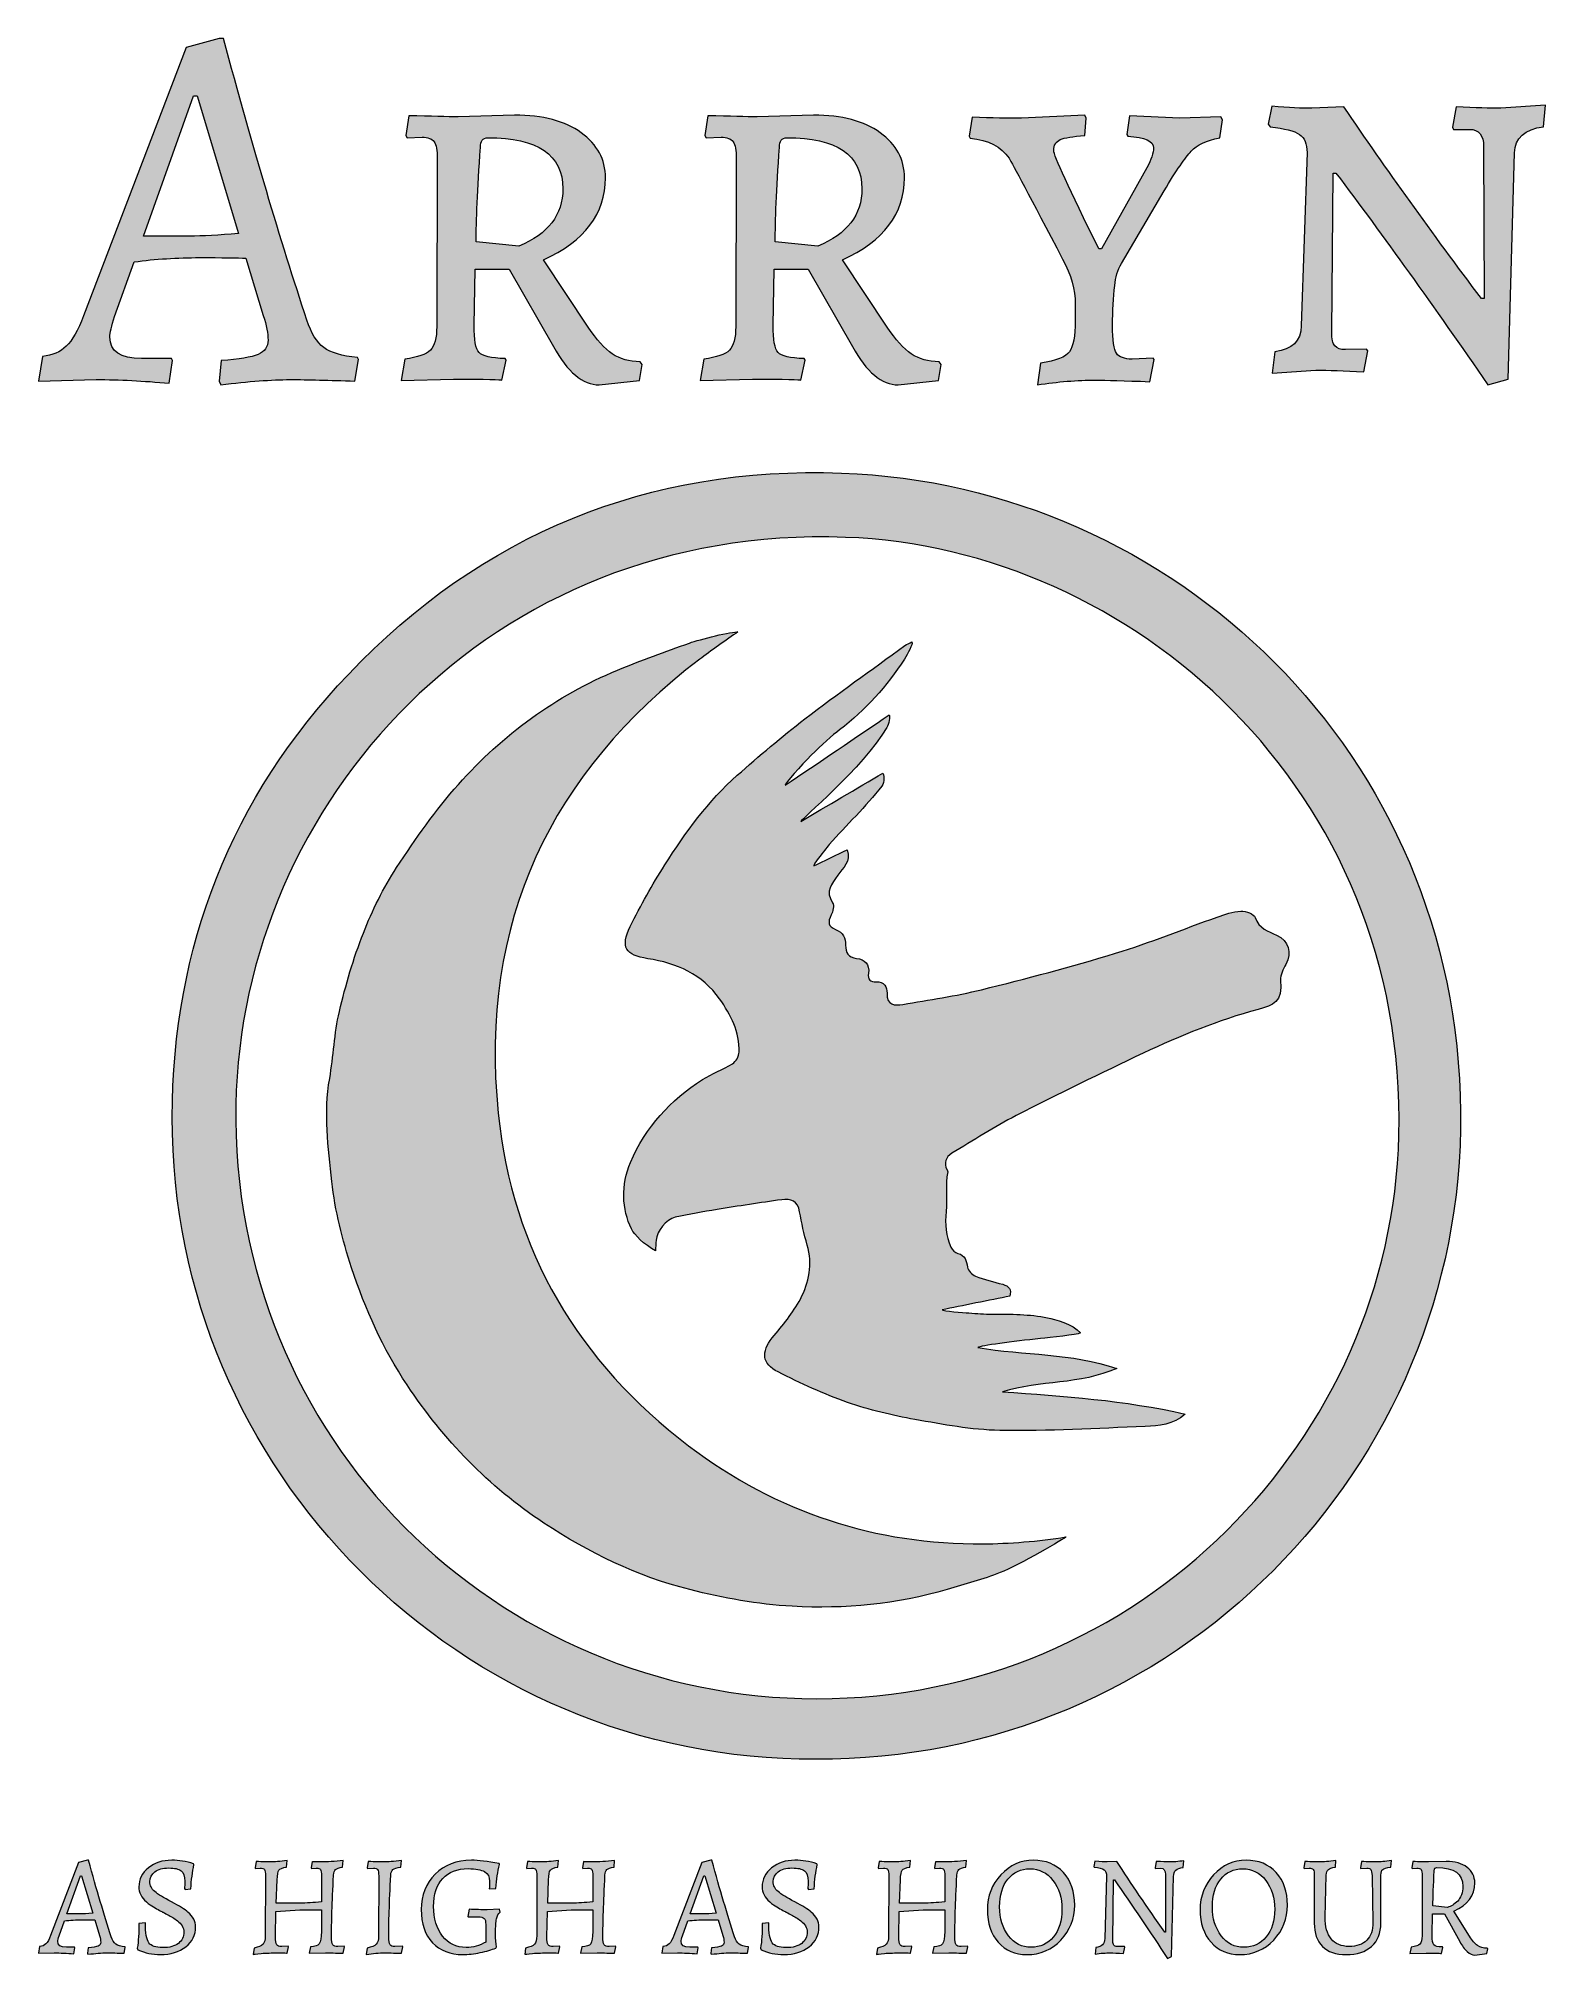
# Model space of a CAD drawing. Header units: inches. Extents: x 31.65 to 37.6, y -31.99 to -24.41.
import ezdxf

# ---------------------------------------------------------------- set-up
doc = ezdxf.new("R2010")
doc.units = ezdxf.units.IN
doc.header["$MEASUREMENT"] = 0
for name, color, linetype in [('Layer 2', 7, 'Continuous'), ('Layer 3', 7, 'Continuous'), ('Layer 4', 7, 'Continuous')]:
    doc.layers.add(name, color=color, linetype=linetype)

# ---------------------------------------------------------------- blocks, each defined once
blk = doc.blocks.new('block 2')
at = {"layer": 'Layer 2', "lineweight": 0}
for points, knots in [([(34.8205, -26.1245), (34.0569, -26.0969), (33.3999, -26.3651), (32.8722, -26.9197), (32.4086, -27.4069), (32.1777, -27.9952), (32.1763, -28.6686), (32.1734, -30.0633), (33.3137, -31.2115), (34.7193, -31.2044), (36.1281, -31.2132), (37.2786, -30.063), (37.2666, -28.6493), (37.2547, -27.2311), (36.1342, -26.1718), (34.8205, -26.1245)], [0, 0, 0, 0, 1, 1, 1, 2, 2, 2, 3, 3, 3, 4, 4, 4, 5, 5, 5, 5]), ([(34.7234, -30.9656), (33.4632, -30.9652), (32.405, -29.9411), (32.4278, -28.6185), (32.4484, -27.4323), (33.4295, -26.3275), (34.8358, -26.3786), (35.966, -26.4197), (37.056, -27.3729), (37.0229, -28.7404), (36.9941, -29.9373), (36.0025, -30.9662), (34.7234, -30.9656)], [0, 0, 0, 0, 1, 1, 1, 2, 2, 2, 3, 3, 3, 4, 4, 4, 4])]:
    blk.add_open_spline(points, degree=3, knots=knots, dxfattribs=at)

msp = doc.modelspace()

# ---------------------------------------------------------------- hatches: boundary and pattern name
at = {"layer": 'Layer 2', "true_color": 0xffffff}
h = msp.add_hatch(color=7, dxfattribs=at)
h.dxf.hatch_style = 2
edge = h.paths.add_edge_path()
edge.add_spline(control_points=[(34.8205, -26.1245), (34.0569, -26.0969), (33.3999, -26.3651), (32.8722, -26.9197), (32.4086, -27.4069), (32.1777, -27.9952), (32.1763, -28.6686), (32.1734, -30.0633), (33.3137, -31.2115), (34.7193, -31.2044), (36.1281, -31.2132), (37.2786, -30.063), (37.2666, -28.6493), (37.2547, -27.2311), (36.1342, -26.1718), (34.8205, -26.1245)], knot_values=[0, 0, 0, 0, 1, 1, 1, 2, 2, 2, 3, 3, 3, 4, 4, 4, 5, 5, 5, 5], degree=3, periodic=1)
edge = h.paths.add_edge_path()
edge.add_spline(control_points=[(34.7234, -30.9656), (33.4632, -30.9652), (32.405, -29.9411), (32.4278, -28.6185), (32.4484, -27.4323), (33.4295, -26.3275), (34.8358, -26.3786), (35.966, -26.4197), (37.056, -27.3729), (37.0229, -28.7404), (36.9941, -29.9373), (36.0025, -30.9662), (34.7234, -30.9656)], knot_values=[0, 0, 0, 0, 1, 1, 1, 2, 2, 2, 3, 3, 3, 4, 4, 4, 4], degree=3, periodic=1)
edge = h.paths.add_edge_path()
edge.add_spline(control_points=[(36.5399, -27.9501), (36.5063, -27.9341), (36.4696, -27.9244), (36.4556, -27.8801), (36.4513, -27.8666), (36.418, -27.8541), (36.3987, -27.8551), (36.367, -27.8568), (36.3352, -27.8678), (36.3048, -27.8785), (36.1709, -27.9258), (36.0391, -27.9799), (35.9035, -28.0212), (35.7285, -28.0747), (35.5512, -28.1213), (35.3736, -28.1652), (35.2713, -28.1905), (35.1666, -28.2054), (35.0626, -28.2232), (35.0302, -28.2288), (34.9996, -28.2277), (35.0005, -28.1791), (35.0008, -28.1543), (34.99, -28.1326), (34.9568, -28.134), (34.9357, -28.1348), (34.923, -28.1262), (34.9271, -28.0997), (34.9325, -28.0656), (34.912, -28.0455), (34.88, -28.0417), (34.847, -28.0377), (34.8366, -28.0187), (34.8367, -27.99), (34.8368, -27.9604), (34.827, -27.9388), (34.7973, -27.9274), (34.7682, -27.9162), (34.7649, -27.8976), (34.7801, -27.8701), (34.7875, -27.8566), (34.7925, -27.8325), (34.7855, -27.8221), (34.7546, -27.7763), (34.7833, -27.7477), (34.8062, -27.7127), (34.8247, -27.6843), (34.8606, -27.6594), (34.8431, -27.6131), (34.8088, -27.6295), (34.7451, -27.6596), (34.7119, -27.6754), (34.7081, -27.6705), (34.7461, -27.6255), (34.7536, -27.6152), (34.7595, -27.6071), (34.7657, -27.5992), (34.7724, -27.5917), (34.8412, -27.5147), (34.9159, -27.4425), (34.9797, -27.3613), (34.992, -27.3456), (34.9884, -27.3132), (34.9842, -27.3096), (34.8837, -27.37), (34.7611, -27.4403), (34.6605, -27.5007), (34.657, -27.496), (34.9042, -27.29), (34.9999, -27.1299), (35.0075, -27.1172), (35.0129, -27.0841), (35.0095, -27.0797), (34.8839, -27.1641), (34.7237, -27.2731), (34.5981, -27.3576), (34.5945, -27.3543), (34.6616, -27.2781), (34.7012, -27.2394), (34.7407, -27.2007), (34.7856, -27.1592), (34.8126, -27.1389), (34.9163, -27.0609), (34.9995, -26.9659), (35.0693, -26.8592), (35.0819, -26.8401), (35.1041, -26.799), (35.0984, -26.7918), (35.0891, -26.7966), (35.0789, -26.8002), (35.0706, -26.8063), (34.9387, -26.9024), (34.8054, -26.9966), (34.6759, -27.0959), (34.5839, -27.1664), (34.4954, -27.2416), (34.4086, -27.3185), (34.2937, -27.4203), (34.2044, -27.5442), (34.1223, -27.6726), (34.0723, -27.7507), (34.027, -27.8324), (33.9862, -27.9158), (33.946, -27.998), (33.9665, -28.0286), (34.0556, -28.0428), (34.1694, -28.0607), (34.2698, -28.1043), (34.3389, -28.2018), (34.3834, -28.2646), (34.418, -28.3323), (34.416, -28.4116), (34.4157, -28.4277), (34.4035, -28.4496), (34.3901, -28.4579), (34.3521, -28.4815), (34.3086, -28.4963), (34.271, -28.5203), (34.1445, -28.6011), (34.0467, -28.7079), (33.9867, -28.8472), (33.9493, -28.934), (33.9524, -29.0343), (33.9911, -29.1103), (34.0028, -29.1334), (34.04, -29.1714), (34.0863, -29.1969), (34.0851, -29.1838), (34.0873, -29.1679), (34.0886, -29.1551), (34.0922, -29.1173), (34.1259, -29.0726), (34.1638, -29.0642), (34.2184, -29.0523), (34.2736, -29.0423), (34.3289, -29.0334), (34.4138, -29.0197), (34.499, -29.0067), (34.5842, -28.9949), (34.6202, -28.9899), (34.6479, -28.9989), (34.6552, -29.0421), (34.6627, -29.0864), (34.6724, -29.1306), (34.685, -29.1737), (34.7069, -29.2492), (34.6925, -29.3216), (34.6583, -29.387), (34.6291, -29.4424), (34.5869, -29.4912), (34.5472, -29.5405), (34.5024, -29.596), (34.5055, -29.6425), (34.5704, -29.6751), (34.6595, -29.72), (34.7506, -29.7624), (34.8445, -29.7953), (34.9306, -29.8254), (35.0207, -29.8464), (35.1106, -29.8626), (35.2217, -29.8826), (35.3344, -29.9041), (35.4467, -29.9058), (35.6379, -29.9087), (35.8294, -29.8985), (36.0206, -29.8899), (36.0741, -29.8876), (36.131, -29.885), (36.1784, -29.8411), (35.9387, -29.7868), (35.6981, -29.7702), (35.4569, -29.7534), (35.6049, -29.7078), (35.7634, -29.7258), (35.9079, -29.6609), (35.7298, -29.5998), (35.5418, -29.6099), (35.3591, -29.5784), (35.369, -29.5708), (35.4981, -29.555), (35.6065, -29.5429), (35.6454, -29.5387), (35.7508, -29.5288), (35.7654, -29.5208), (35.7354, -29.4845), (35.6618, -29.4659), (35.6351, -29.4608), (35.5635, -29.4471), (35.4904, -29.4457), (35.4168, -29.4465), (35.3859, -29.4468), (35.3548, -29.4444), (35.3237, -29.4417), (35.3037, -29.44), (35.219, -29.4348), (35.2185, -29.4293), (35.2929, -29.4145), (35.4109, -29.3907), (35.4851, -29.3759), (35.4942, -29.3491), (35.4819, -29.3356), (35.4577, -29.3288), (35.4215, -29.3185), (35.3845, -29.3102), (35.3497, -29.2965), (35.3362, -29.2911), (35.321, -29.2745), (35.3184, -29.2608), (35.3136, -29.2353), (35.3096, -29.2149), (35.2804, -29.2066), (35.2696, -29.2036), (35.2574, -29.1928), (35.2529, -29.1824), (35.2329, -29.1373), (35.2285, -29.0926), (35.2342, -29.0409), (35.2398, -28.9905), (35.2297, -28.937), (35.2405, -28.8851), (35.241, -28.8828), (35.2389, -28.8798), (35.2377, -28.8772), (35.2236, -28.8493), (35.232, -28.8262), (35.2567, -28.8113), (35.3406, -28.7606), (35.4235, -28.7074), (35.5106, -28.6626), (35.6767, -28.5774), (35.8444, -28.4955), (36.0131, -28.4158), (36.1596, -28.3466), (36.3091, -28.2853), (36.4665, -28.2436), (36.5272, -28.2274), (36.564, -28.2141), (36.5557, -28.1275), (36.5537, -28.1074), (36.5659, -28.0844), (36.5763, -28.0651), (36.6013, -28.0184), (36.5875, -27.9726), (36.5399, -27.9501)], knot_values=[0, 0, 0, 0, 1, 1, 1, 2, 2, 2, 3, 3, 3, 4, 4, 4, 5, 5, 5, 6, 6, 6, 7, 7, 7, 8, 8, 8, 9, 9, 9, 10, 10, 10, 11, 11, 11, 12, 12, 12, 13, 13, 13, 14, 14, 14, 15, 15, 15, 16, 16, 16, 17, 17, 17, 18, 18, 18, 19, 19, 19, 20, 20, 20, 21, 21, 21, 22, 22, 22, 23, 23, 23, 24, 24, 24, 25, 25, 25, 26, 26, 26, 27, 27, 27, 28, 28, 28, 29, 29, 29, 30, 30, 30, 31, 31, 31, 32, 32, 32, 33, 33, 33, 34, 34, 34, 35, 35, 35, 36, 36, 36, 37, 37, 37, 38, 38, 38, 39, 39, 39, 40, 40, 40, 41, 41, 41, 42, 42, 42, 43, 43, 43, 44, 44, 44, 45, 45, 45, 46, 46, 46, 47, 47, 47, 48, 48, 48, 49, 49, 49, 50, 50, 50, 51, 51, 51, 52, 52, 52, 53, 53, 53, 54, 54, 54, 55, 55, 55, 56, 56, 56, 57, 57, 57, 58, 58, 58, 59, 59, 59, 60, 60, 60, 61, 61, 61, 62, 62, 62, 63, 63, 63, 64, 64, 64, 65, 65, 65, 66, 66, 66, 67, 67, 67, 68, 68, 68, 69, 69, 69, 70, 70, 70, 71, 71, 71, 72, 72, 72, 73, 73, 73, 74, 74, 74, 75, 75, 75, 76, 76, 76, 77, 77, 77, 78, 78, 78, 79, 79, 79, 80, 80, 80, 81, 81, 81, 81], degree=3, periodic=1)
edge = h.paths.add_edge_path()
edge.add_spline(control_points=[(34.2163, -29.9664), (33.7822, -29.6377), (33.5195, -29.1962), (33.4643, -28.653), (33.3875, -27.8968), (33.6723, -27.3074), (34.2603, -26.8602), (34.3015, -26.829), (34.3676, -26.782), (34.4115, -26.7522), (34.3913, -26.7493), (34.2591, -26.7819), (34.2196, -26.7961), (34.1245, -26.8302), (34.0293, -26.8641), (33.9361, -26.9028), (33.6915, -27.0042), (33.4821, -27.1579), (33.307, -27.3543), (33.2165, -27.4558), (33.1374, -27.5688), (33.0628, -27.6828), (33.0101, -27.7633), (32.9668, -27.8517), (32.9317, -27.9414), (32.8922, -28.0419), (32.8611, -28.1466), (32.8365, -28.2518), (32.8163, -28.3379), (32.8137, -28.428), (32.7983, -28.5155), (32.7742, -28.6521), (32.7925, -28.7881), (32.8071, -28.9227), (32.8197, -29.038), (32.8479, -29.1518), (32.8849, -29.2636), (32.9392, -29.4275), (33.0088, -29.5835), (33.1042, -29.7261), (33.2488, -29.9422), (33.4256, -30.128), (33.6447, -30.2716), (33.8236, -30.3888), (34.0118, -30.4816), (34.2208, -30.5347), (34.3546, -30.5686), (34.4886, -30.5927), (34.6257, -30.6005), (34.8336, -30.6122), (35.0384, -30.5926), (35.2387, -30.5338), (35.3087, -30.5132), (35.3795, -30.4943), (35.4471, -30.4677), (35.5187, -30.4395), (35.708, -30.3302), (35.7073, -30.3267), (35.6014, -30.3441), (35.4805, -30.3532), (35.3797, -30.3539), (34.9577, -30.3569), (34.5669, -30.232), (34.2163, -29.9664)], knot_values=[0, 0, 0, 0, 1, 1, 1, 2, 2, 2, 3, 3, 3, 4, 4, 4, 5, 5, 5, 6, 6, 6, 7, 7, 7, 8, 8, 8, 9, 9, 9, 10, 10, 10, 11, 11, 11, 12, 12, 12, 13, 13, 13, 14, 14, 14, 15, 15, 15, 16, 16, 16, 17, 17, 17, 18, 18, 18, 19, 19, 19, 20, 20, 20, 21, 21, 21, 21], degree=3, periodic=1)
at = {"layer": 'Layer 3', "true_color": 0xffffff}
h = msp.add_hatch(color=7, dxfattribs=at)
h.dxf.hatch_style = 2
edge = h.paths.add_edge_path()
edge.add_spline(control_points=[(31.8431, -31.9751), (31.8431, -31.9751), (31.8414, -31.9711), (31.8414, -31.9711), (31.8414, -31.9711), (31.8437, -31.9491), (31.8437, -31.9491), (31.8628, -31.9476), (31.876, -31.9454), (31.8831, -31.9424), (31.8903, -31.9394), (31.8938, -31.9343), (31.8938, -31.9271), (31.8938, -31.92), (31.8921, -31.9112), (31.8888, -31.9007), (31.8888, -31.9007), (31.8702, -31.8392), (31.8702, -31.8392), (31.8611, -31.8388), (31.8446, -31.8386), (31.8205, -31.8386), (31.7965, -31.8386), (31.773, -31.8401), (31.7501, -31.8431), (31.7501, -31.8431), (31.7292, -31.9018), (31.7292, -31.9018), (31.7258, -31.9119), (31.7241, -31.9193), (31.7241, -31.9238), (31.7241, -31.9392), (31.7354, -31.9469), (31.758, -31.9469), (31.758, -31.9469), (31.7901, -31.9469), (31.7901, -31.9469), (31.7901, -31.9469), (31.7912, -31.9491), (31.7912, -31.9491), (31.7912, -31.9491), (31.7878, -31.9734), (31.7878, -31.9734), (31.7604, -31.9707), (31.7343, -31.9694), (31.7095, -31.9694), (31.7095, -31.9694), (31.6475, -31.9711), (31.6475, -31.9711), (31.6475, -31.9711), (31.652, -31.9446), (31.652, -31.9446), (31.6625, -31.9435), (31.6709, -31.9398), (31.6773, -31.9336), (31.6837, -31.9274), (31.6899, -31.9166), (31.6959, -31.9012), (31.6959, -31.9012), (31.8059, -31.6131), (31.8059, -31.6131), (31.8059, -31.6131), (31.8414, -31.6035), (31.8414, -31.6035), (31.8414, -31.6035), (31.8459, -31.6035), (31.8459, -31.6035), (31.8775, -31.7204), (31.9074, -31.8212), (31.9356, -31.9057), (31.9401, -31.9196), (31.9461, -31.9294), (31.9536, -31.935), (31.9611, -31.9407), (31.9731, -31.9443), (31.9897, -31.9457), (31.9897, -31.9457), (31.9908, -31.948), (31.9908, -31.948), (31.9908, -31.948), (31.9869, -31.9711), (31.9869, -31.9711), (31.9598, -31.97), (31.9366, -31.9694), (31.9172, -31.9694), (31.8979, -31.9694), (31.8732, -31.9713), (31.8431, -31.9751)], knot_values=[0, 0, 0, 0, 1, 1, 1, 2, 2, 2, 3, 3, 3, 4, 4, 4, 5, 5, 5, 6, 6, 6, 7, 7, 7, 8, 8, 8, 9, 9, 9, 10, 10, 10, 11, 11, 11, 12, 12, 12, 13, 13, 13, 14, 14, 14, 15, 15, 15, 16, 16, 16, 17, 17, 17, 18, 18, 18, 19, 19, 19, 20, 20, 20, 21, 21, 21, 22, 22, 22, 23, 23, 23, 24, 24, 24, 25, 25, 25, 26, 26, 26, 27, 27, 27, 28, 28, 28, 29, 29, 29, 29], degree=3, periodic=1)
edge = h.paths.add_edge_path()
edge.add_spline(control_points=[(31.8098, -31.8155), (31.8234, -31.8155), (31.8408, -31.8146), (31.8623, -31.8127), (31.8623, -31.8127), (31.8177, -31.665), (31.8177, -31.665), (31.8177, -31.665), (31.8138, -31.665), (31.8138, -31.665), (31.8138, -31.665), (31.7602, -31.8155), (31.7602, -31.8155), (31.7602, -31.8155), (31.8098, -31.8155), (31.8098, -31.8155)], knot_values=[0, 0, 0, 0, 1, 1, 1, 2, 2, 2, 3, 3, 3, 4, 4, 4, 5, 5, 5, 5], degree=3, periodic=1)
h = msp.add_hatch(color=7, dxfattribs=at)
h.dxf.hatch_style = 2
edge = h.paths.add_edge_path()
edge.add_spline(control_points=[(32.1295, -31.9762), (32.1137, -31.9762), (32.0985, -31.9746), (32.0838, -31.9714), (32.0692, -31.9682), (32.0549, -31.9634), (32.041, -31.957), (32.041, -31.957), (32.0382, -31.9514), (32.0382, -31.9514), (32.0427, -31.9225), (32.0449, -31.8898), (32.0449, -31.8533), (32.0449, -31.8533), (32.0703, -31.8505), (32.0703, -31.8505), (32.0703, -31.8911), (32.0749, -31.9176), (32.0841, -31.93), (32.0933, -31.9424), (32.1115, -31.9486), (32.1385, -31.9486), (32.1656, -31.9486), (32.1863, -31.943), (32.2006, -31.9319), (32.2148, -31.9209), (32.222, -31.9057), (32.222, -31.8865), (32.222, -31.87), (32.2135, -31.8554), (32.1966, -31.8426), (32.1842, -31.8332), (32.1718, -31.8253), (32.1594, -31.8189), (32.147, -31.8125), (32.1405, -31.8092), (32.1399, -31.809), (32.1394, -31.8088), (32.1388, -31.8086), (32.1382, -31.8082), (32.1377, -31.8078), (32.1336, -31.8056), (32.1261, -31.8017), (32.1186, -31.7977), (32.1106, -31.7932), (32.1022, -31.7882), (32.0937, -31.7831), (32.0844, -31.7762), (32.0743, -31.7676), (32.0543, -31.751), (32.0444, -31.7313), (32.0444, -31.7084), (32.0444, -31.6787), (32.0569, -31.6538), (32.0819, -31.6337), (32.1069, -31.6136), (32.1376, -31.6035), (32.1741, -31.6035), (32.2026, -31.6035), (32.2314, -31.6082), (32.2603, -31.6176), (32.2603, -31.6176), (32.262, -31.621), (32.262, -31.621), (32.256, -31.6499), (32.2519, -31.6817), (32.2496, -31.7163), (32.2496, -31.7163), (32.2276, -31.7185), (32.2276, -31.7185), (32.2276, -31.7185), (32.2242, -31.7157), (32.2242, -31.7157), (32.2254, -31.7078), (32.2259, -31.6981), (32.2259, -31.6864), (32.2259, -31.6665), (32.221, -31.6528), (32.2113, -31.6452), (32.2015, -31.6377), (32.1851, -31.634), (32.1622, -31.634), (32.1393, -31.634), (32.1211, -31.6391), (32.1078, -31.6495), (32.0945, -31.6598), (32.0878, -31.6726), (32.0878, -31.6878), (32.0878, -31.703), (32.0943, -31.7162), (32.1072, -31.7273), (32.1202, -31.7384), (32.1423, -31.752), (32.1735, -31.7681), (32.2047, -31.7843), (32.2263, -31.7977), (32.2383, -31.8082), (32.2586, -31.8255), (32.2688, -31.8448), (32.2688, -31.8663), (32.2688, -31.8986), (32.2558, -31.925), (32.2299, -31.9455), (32.2039, -31.966), (32.1705, -31.9762), (32.1295, -31.9762)], knot_values=[0, 0, 0, 0, 1, 1, 1, 2, 2, 2, 3, 3, 3, 4, 4, 4, 5, 5, 5, 6, 6, 6, 7, 7, 7, 8, 8, 8, 9, 9, 9, 10, 10, 10, 11, 11, 11, 12, 12, 12, 13, 13, 13, 14, 14, 14, 15, 15, 15, 16, 16, 16, 17, 17, 17, 18, 18, 18, 19, 19, 19, 20, 20, 20, 21, 21, 21, 22, 22, 22, 23, 23, 23, 24, 24, 24, 25, 25, 25, 26, 26, 26, 27, 27, 27, 28, 28, 28, 29, 29, 29, 30, 30, 30, 31, 31, 31, 32, 32, 32, 33, 33, 33, 34, 34, 34, 35, 35, 35, 35], degree=3, periodic=1)
h = msp.add_hatch(color=7, dxfattribs=at)
h.dxf.hatch_style = 2
edge = h.paths.add_edge_path()
edge.add_spline(control_points=[(32.8055, -31.9063), (32.8055, -31.9217), (32.8072, -31.9319), (32.8106, -31.937), (32.814, -31.9421), (32.8206, -31.9446), (32.8303, -31.9446), (32.8303, -31.9446), (32.8557, -31.9429), (32.8557, -31.9429), (32.8557, -31.9429), (32.8568, -31.9452), (32.8568, -31.9452), (32.8568, -31.9452), (32.8518, -31.9711), (32.8518, -31.9711), (32.8221, -31.97), (32.7989, -31.9694), (32.7824, -31.9694), (32.7824, -31.9694), (32.7176, -31.9706), (32.7176, -31.9706), (32.7176, -31.9706), (32.7226, -31.9452), (32.7226, -31.9452), (32.7403, -31.9448), (32.7519, -31.9409), (32.7573, -31.9334), (32.7628, -31.9258), (32.7655, -31.9097), (32.7655, -31.8849), (32.7655, -31.8849), (32.7655, -31.7997), (32.7655, -31.7997), (32.7257, -31.7994), (32.6971, -31.7992), (32.6798, -31.7992), (32.6798, -31.7992), (32.5862, -31.8054), (32.5862, -31.8054), (32.5862, -31.8054), (32.584, -31.9063), (32.584, -31.9063), (32.584, -31.9217), (32.5856, -31.9319), (32.589, -31.937), (32.5924, -31.9421), (32.599, -31.9446), (32.6088, -31.9446), (32.6088, -31.9446), (32.6341, -31.9429), (32.6341, -31.9429), (32.6341, -31.9429), (32.6353, -31.9452), (32.6353, -31.9452), (32.6353, -31.9452), (32.6302, -31.9711), (32.6302, -31.9711), (32.6302, -31.97), (32.618, -31.9694), (32.5938, -31.9694), (32.5696, -31.9694), (32.5474, -31.9702), (32.5273, -31.9717), (32.5072, -31.9732), (32.4969, -31.9747), (32.4965, -31.9762), (32.4965, -31.9762), (32.4999, -31.9503), (32.4999, -31.9503), (32.5172, -31.9469), (32.5289, -31.9419), (32.5349, -31.9353), (32.5409, -31.9288), (32.5439, -31.9176), (32.5439, -31.9018), (32.5439, -31.9018), (32.5445, -31.665), (32.5445, -31.665), (32.5445, -31.6529), (32.5431, -31.6449), (32.5402, -31.6407), (32.5374, -31.6366), (32.5319, -31.6345), (32.5236, -31.6345), (32.5236, -31.6345), (32.5044, -31.6357), (32.5044, -31.6357), (32.5044, -31.6357), (32.5033, -31.6334), (32.5033, -31.6334), (32.5033, -31.6334), (32.5073, -31.6086), (32.5073, -31.6086), (32.5347, -31.6097), (32.5537, -31.6103), (32.5642, -31.6103), (32.5796, -31.6103), (32.6016, -31.6086), (32.6302, -31.6052), (32.6302, -31.6052), (32.6279, -31.6306), (32.6279, -31.6306), (32.6118, -31.6332), (32.6017, -31.6373), (32.5978, -31.6427), (32.5938, -31.6482), (32.5915, -31.661), (32.5907, -31.6813), (32.5907, -31.6813), (32.5873, -31.7727), (32.5873, -31.7727), (32.5873, -31.7727), (32.682, -31.7732), (32.682, -31.7732), (32.7061, -31.7732), (32.7339, -31.7713), (32.7655, -31.7676), (32.7655, -31.7676), (32.7661, -31.665), (32.7661, -31.665), (32.7661, -31.6529), (32.7647, -31.6449), (32.7618, -31.6407), (32.759, -31.6366), (32.7535, -31.6345), (32.7452, -31.6345), (32.7452, -31.6345), (32.726, -31.6357), (32.726, -31.6357), (32.726, -31.6357), (32.7249, -31.6334), (32.7249, -31.6334), (32.7249, -31.6334), (32.7289, -31.6086), (32.7289, -31.6086), (32.7289, -31.6097), (32.7401, -31.6103), (32.7627, -31.6103), (32.789, -31.6103), (32.8187, -31.6086), (32.8518, -31.6052), (32.8518, -31.6052), (32.8495, -31.6306), (32.8495, -31.6306), (32.8356, -31.6325), (32.8263, -31.6356), (32.8216, -31.6399), (32.8169, -31.6442), (32.8142, -31.6518), (32.8134, -31.6627), (32.8081, -31.7725), (32.8055, -31.8537), (32.8055, -31.9063)], knot_values=[0, 0, 0, 0, 1, 1, 1, 2, 2, 2, 3, 3, 3, 4, 4, 4, 5, 5, 5, 6, 6, 6, 7, 7, 7, 8, 8, 8, 9, 9, 9, 10, 10, 10, 11, 11, 11, 12, 12, 12, 13, 13, 13, 14, 14, 14, 15, 15, 15, 16, 16, 16, 17, 17, 17, 18, 18, 18, 19, 19, 19, 20, 20, 20, 21, 21, 21, 22, 22, 22, 23, 23, 23, 24, 24, 24, 25, 25, 25, 26, 26, 26, 27, 27, 27, 28, 28, 28, 29, 29, 29, 30, 30, 30, 31, 31, 31, 32, 32, 32, 33, 33, 33, 34, 34, 34, 35, 35, 35, 36, 36, 36, 37, 37, 37, 38, 38, 38, 39, 39, 39, 40, 40, 40, 41, 41, 41, 42, 42, 42, 43, 43, 43, 44, 44, 44, 45, 45, 45, 46, 46, 46, 47, 47, 47, 48, 48, 48, 49, 49, 49, 50, 50, 50, 51, 51, 51, 51], degree=3, periodic=1)
h = msp.add_hatch(color=7, dxfattribs=at)
h.dxf.hatch_style = 2
edge = h.paths.add_edge_path()
edge.add_spline(control_points=[(33.0316, -31.9063), (33.0316, -31.9217), (33.0333, -31.9319), (33.0367, -31.937), (33.0401, -31.9421), (33.0467, -31.9446), (33.0564, -31.9446), (33.0564, -31.9446), (33.0863, -31.9429), (33.0863, -31.9429), (33.0863, -31.9429), (33.0874, -31.9452), (33.0874, -31.9452), (33.0874, -31.9452), (33.0824, -31.9711), (33.0824, -31.9711), (33.0508, -31.97), (33.0284, -31.9694), (33.0153, -31.9694), (32.9935, -31.9694), (32.9694, -31.9717), (32.9431, -31.9762), (32.9431, -31.9762), (32.9465, -31.9503), (32.9465, -31.9503), (32.9641, -31.9469), (32.9761, -31.9419), (32.9823, -31.9353), (32.9885, -31.9288), (32.9916, -31.9176), (32.9916, -31.9018), (32.9916, -31.9018), (32.9921, -31.665), (32.9921, -31.665), (32.9921, -31.6529), (32.9907, -31.6449), (32.9879, -31.6407), (32.9851, -31.6366), (32.9796, -31.6345), (32.9713, -31.6345), (32.9713, -31.6345), (32.9476, -31.6357), (32.9476, -31.6357), (32.9476, -31.6357), (32.9465, -31.6334), (32.9465, -31.6334), (32.9465, -31.6334), (32.9504, -31.6086), (32.9504, -31.6086), (32.9797, -31.6097), (33.0002, -31.6103), (33.0119, -31.6103), (33.0277, -31.6103), (33.0511, -31.6086), (33.0824, -31.6052), (33.0824, -31.6052), (33.0801, -31.6306), (33.0801, -31.6306), (33.0643, -31.6325), (33.0538, -31.6356), (33.0485, -31.6399), (33.0433, -31.6442), (33.0403, -31.6518), (33.0395, -31.6627), (33.0342, -31.7717), (33.0316, -31.8529), (33.0316, -31.9063)], knot_values=[0, 0, 0, 0, 1, 1, 1, 2, 2, 2, 3, 3, 3, 4, 4, 4, 5, 5, 5, 6, 6, 6, 7, 7, 7, 8, 8, 8, 9, 9, 9, 10, 10, 10, 11, 11, 11, 12, 12, 12, 13, 13, 13, 14, 14, 14, 15, 15, 15, 16, 16, 16, 17, 17, 17, 18, 18, 18, 19, 19, 19, 20, 20, 20, 21, 21, 21, 22, 22, 22, 22], degree=3, periodic=1)
h = msp.add_hatch(color=7, dxfattribs=at)
h.dxf.hatch_style = 2
edge = h.paths.add_edge_path()
edge.add_spline(control_points=[(33.4576, -31.8355), (33.4551, -31.8477), (33.4539, -31.8663), (33.4539, -31.8911), (33.4539, -31.9159), (33.4552, -31.9339), (33.4579, -31.9452), (33.4579, -31.9452), (33.4545, -31.9503), (33.4545, -31.9503), (33.4383, -31.957), (33.4179, -31.963), (33.3933, -31.9683), (33.3687, -31.9736), (33.3458, -31.9762), (33.3248, -31.9762), (33.2744, -31.9762), (33.2344, -31.9605), (33.2047, -31.9291), (33.175, -31.8977), (33.1602, -31.854), (33.1602, -31.7977), (33.1602, -31.7416), (33.1784, -31.6951), (33.2149, -31.6585), (33.2513, -31.6218), (33.299, -31.6035), (33.3581, -31.6035), (33.3859, -31.6035), (33.4223, -31.608), (33.4674, -31.617), (33.4674, -31.617), (33.4697, -31.6204), (33.4697, -31.6204), (33.4622, -31.6486), (33.4573, -31.68), (33.455, -31.7146), (33.455, -31.7146), (33.4286, -31.7168), (33.4286, -31.7168), (33.4297, -31.7067), (33.4302, -31.6966), (33.4302, -31.6864), (33.4302, -31.6691), (33.4236, -31.6565), (33.4102, -31.6486), (33.3969, -31.6407), (33.3752, -31.6368), (33.3451, -31.6368), (33.3023, -31.6368), (33.2689, -31.6497), (33.245, -31.6754), (33.2211, -31.7012), (33.2092, -31.7381), (33.2092, -31.7862), (33.2092, -31.8343), (33.221, -31.8733), (33.2445, -31.9032), (33.2679, -31.9331), (33.299, -31.948), (33.3378, -31.948), (33.3513, -31.948), (33.3644, -31.9462), (33.3772, -31.9426), (33.39, -31.9391), (33.4026, -31.9337), (33.415, -31.9266), (33.415, -31.9266), (33.415, -31.8578), (33.415, -31.8578), (33.415, -31.845), (33.413, -31.8367), (33.4091, -31.833), (33.4051, -31.8292), (33.3968, -31.8273), (33.384, -31.8273), (33.384, -31.8273), (33.3451, -31.8273), (33.3451, -31.8273), (33.3451, -31.8273), (33.344, -31.8251), (33.344, -31.8251), (33.344, -31.8251), (33.349, -31.7969), (33.349, -31.7969), (33.3746, -31.7984), (33.3985, -31.7992), (33.4207, -31.7992), (33.4207, -31.7992), (33.4691, -31.7963), (33.4691, -31.7963), (33.4691, -31.7963), (33.4714, -31.8087), (33.4714, -31.8087), (33.4646, -31.8144), (33.46, -31.8233), (33.4576, -31.8355)], knot_values=[0, 0, 0, 0, 1, 1, 1, 2, 2, 2, 3, 3, 3, 4, 4, 4, 5, 5, 5, 6, 6, 6, 7, 7, 7, 8, 8, 8, 9, 9, 9, 10, 10, 10, 11, 11, 11, 12, 12, 12, 13, 13, 13, 14, 14, 14, 15, 15, 15, 16, 16, 16, 17, 17, 17, 18, 18, 18, 19, 19, 19, 20, 20, 20, 21, 21, 21, 22, 22, 22, 23, 23, 23, 24, 24, 24, 25, 25, 25, 26, 26, 26, 27, 27, 27, 28, 28, 28, 29, 29, 29, 30, 30, 30, 31, 31, 31, 32, 32, 32, 32], degree=3, periodic=1)
h = msp.add_hatch(color=7, dxfattribs=at)
h.dxf.hatch_style = 2
edge = h.paths.add_edge_path()
edge.add_spline(control_points=[(33.8779, -31.9063), (33.8779, -31.9217), (33.8796, -31.9319), (33.883, -31.937), (33.8864, -31.9421), (33.893, -31.9446), (33.9027, -31.9446), (33.9027, -31.9446), (33.9281, -31.9429), (33.9281, -31.9429), (33.9281, -31.9429), (33.9292, -31.9452), (33.9292, -31.9452), (33.9292, -31.9452), (33.9241, -31.9711), (33.9241, -31.9711), (33.8945, -31.97), (33.8713, -31.9694), (33.8548, -31.9694), (33.8548, -31.9694), (33.79, -31.9706), (33.79, -31.9706), (33.79, -31.9706), (33.795, -31.9452), (33.795, -31.9452), (33.8127, -31.9448), (33.8243, -31.9409), (33.8297, -31.9334), (33.8352, -31.9258), (33.8379, -31.9097), (33.8379, -31.8849), (33.8379, -31.8849), (33.8379, -31.7997), (33.8379, -31.7997), (33.798, -31.7994), (33.7695, -31.7992), (33.7522, -31.7992), (33.7522, -31.7992), (33.6586, -31.8054), (33.6586, -31.8054), (33.6586, -31.8054), (33.6563, -31.9063), (33.6563, -31.9063), (33.6563, -31.9217), (33.658, -31.9319), (33.6614, -31.937), (33.6648, -31.9421), (33.6714, -31.9446), (33.6811, -31.9446), (33.6811, -31.9446), (33.7065, -31.9429), (33.7065, -31.9429), (33.7065, -31.9429), (33.7076, -31.9452), (33.7076, -31.9452), (33.7076, -31.9452), (33.7026, -31.9711), (33.7026, -31.9711), (33.7026, -31.97), (33.6904, -31.9694), (33.6662, -31.9694), (33.642, -31.9694), (33.6198, -31.9702), (33.5997, -31.9717), (33.5796, -31.9732), (33.5693, -31.9747), (33.5689, -31.9762), (33.5689, -31.9762), (33.5723, -31.9503), (33.5723, -31.9503), (33.5896, -31.9469), (33.6013, -31.9419), (33.6073, -31.9353), (33.6133, -31.9288), (33.6163, -31.9176), (33.6163, -31.9018), (33.6163, -31.9018), (33.6169, -31.665), (33.6169, -31.665), (33.6169, -31.6529), (33.6155, -31.6449), (33.6126, -31.6407), (33.6098, -31.6366), (33.6043, -31.6345), (33.596, -31.6345), (33.596, -31.6345), (33.5768, -31.6357), (33.5768, -31.6357), (33.5768, -31.6357), (33.5757, -31.6334), (33.5757, -31.6334), (33.5757, -31.6334), (33.5797, -31.6086), (33.5797, -31.6086), (33.6071, -31.6097), (33.6261, -31.6103), (33.6366, -31.6103), (33.652, -31.6103), (33.674, -31.6086), (33.7026, -31.6052), (33.7026, -31.6052), (33.7003, -31.6306), (33.7003, -31.6306), (33.6842, -31.6332), (33.6741, -31.6373), (33.6702, -31.6427), (33.6662, -31.6482), (33.6639, -31.661), (33.6631, -31.6813), (33.6631, -31.6813), (33.6597, -31.7727), (33.6597, -31.7727), (33.6597, -31.7727), (33.7544, -31.7732), (33.7544, -31.7732), (33.7785, -31.7732), (33.8063, -31.7713), (33.8379, -31.7676), (33.8379, -31.7676), (33.8385, -31.665), (33.8385, -31.665), (33.8385, -31.6529), (33.837, -31.6449), (33.8342, -31.6407), (33.8314, -31.6366), (33.8259, -31.6345), (33.8176, -31.6345), (33.8176, -31.6345), (33.7984, -31.6357), (33.7984, -31.6357), (33.7984, -31.6357), (33.7973, -31.6334), (33.7973, -31.6334), (33.7973, -31.6334), (33.8012, -31.6086), (33.8012, -31.6086), (33.8012, -31.6097), (33.8125, -31.6103), (33.8351, -31.6103), (33.8614, -31.6103), (33.8911, -31.6086), (33.9241, -31.6052), (33.9241, -31.6052), (33.9219, -31.6306), (33.9219, -31.6306), (33.908, -31.6325), (33.8987, -31.6356), (33.894, -31.6399), (33.8893, -31.6442), (33.8866, -31.6518), (33.8858, -31.6627), (33.8805, -31.7725), (33.8779, -31.8537), (33.8779, -31.9063)], knot_values=[0, 0, 0, 0, 1, 1, 1, 2, 2, 2, 3, 3, 3, 4, 4, 4, 5, 5, 5, 6, 6, 6, 7, 7, 7, 8, 8, 8, 9, 9, 9, 10, 10, 10, 11, 11, 11, 12, 12, 12, 13, 13, 13, 14, 14, 14, 15, 15, 15, 16, 16, 16, 17, 17, 17, 18, 18, 18, 19, 19, 19, 20, 20, 20, 21, 21, 21, 22, 22, 22, 23, 23, 23, 24, 24, 24, 25, 25, 25, 26, 26, 26, 27, 27, 27, 28, 28, 28, 29, 29, 29, 30, 30, 30, 31, 31, 31, 32, 32, 32, 33, 33, 33, 34, 34, 34, 35, 35, 35, 36, 36, 36, 37, 37, 37, 38, 38, 38, 39, 39, 39, 40, 40, 40, 41, 41, 41, 42, 42, 42, 43, 43, 43, 44, 44, 44, 45, 45, 45, 46, 46, 46, 47, 47, 47, 48, 48, 48, 49, 49, 49, 50, 50, 50, 51, 51, 51, 51], degree=3, periodic=1)
h = msp.add_hatch(color=7, dxfattribs=at)
h.dxf.hatch_style = 2
edge = h.paths.add_edge_path()
edge.add_spline(control_points=[(34.3059, -31.9751), (34.3059, -31.9751), (34.3042, -31.9711), (34.3042, -31.9711), (34.3042, -31.9711), (34.3064, -31.9491), (34.3064, -31.9491), (34.3256, -31.9476), (34.3387, -31.9454), (34.3459, -31.9424), (34.353, -31.9394), (34.3566, -31.9343), (34.3566, -31.9271), (34.3566, -31.92), (34.3549, -31.9112), (34.3515, -31.9007), (34.3515, -31.9007), (34.3329, -31.8392), (34.3329, -31.8392), (34.3239, -31.8388), (34.3074, -31.8386), (34.2833, -31.8386), (34.2592, -31.8386), (34.2357, -31.8401), (34.2128, -31.8431), (34.2128, -31.8431), (34.192, -31.9018), (34.192, -31.9018), (34.1886, -31.9119), (34.1869, -31.9193), (34.1869, -31.9238), (34.1869, -31.9392), (34.1982, -31.9469), (34.2207, -31.9469), (34.2207, -31.9469), (34.2528, -31.9469), (34.2528, -31.9469), (34.2528, -31.9469), (34.254, -31.9491), (34.254, -31.9491), (34.254, -31.9491), (34.2506, -31.9734), (34.2506, -31.9734), (34.2232, -31.9707), (34.197, -31.9694), (34.1722, -31.9694), (34.1722, -31.9694), (34.1102, -31.9711), (34.1102, -31.9711), (34.1102, -31.9711), (34.1147, -31.9446), (34.1147, -31.9446), (34.1252, -31.9435), (34.1337, -31.9398), (34.1401, -31.9336), (34.1465, -31.9274), (34.1527, -31.9166), (34.1587, -31.9012), (34.1587, -31.9012), (34.2686, -31.6131), (34.2686, -31.6131), (34.2686, -31.6131), (34.3042, -31.6035), (34.3042, -31.6035), (34.3042, -31.6035), (34.3087, -31.6035), (34.3087, -31.6035), (34.3402, -31.7204), (34.3701, -31.8212), (34.3983, -31.9057), (34.4028, -31.9196), (34.4088, -31.9294), (34.4164, -31.935), (34.4239, -31.9407), (34.4359, -31.9443), (34.4525, -31.9457), (34.4525, -31.9457), (34.4536, -31.948), (34.4536, -31.948), (34.4536, -31.948), (34.4496, -31.9711), (34.4496, -31.9711), (34.4226, -31.97), (34.3993, -31.9694), (34.38, -31.9694), (34.3606, -31.9694), (34.3359, -31.9713), (34.3059, -31.9751)], knot_values=[0, 0, 0, 0, 1, 1, 1, 2, 2, 2, 3, 3, 3, 4, 4, 4, 5, 5, 5, 6, 6, 6, 7, 7, 7, 8, 8, 8, 9, 9, 9, 10, 10, 10, 11, 11, 11, 12, 12, 12, 13, 13, 13, 14, 14, 14, 15, 15, 15, 16, 16, 16, 17, 17, 17, 18, 18, 18, 19, 19, 19, 20, 20, 20, 21, 21, 21, 22, 22, 22, 23, 23, 23, 24, 24, 24, 25, 25, 25, 26, 26, 26, 27, 27, 27, 28, 28, 28, 29, 29, 29, 29], degree=3, periodic=1)
edge = h.paths.add_edge_path()
edge.add_spline(control_points=[(34.2726, -31.8155), (34.2861, -31.8155), (34.3036, -31.8146), (34.325, -31.8127), (34.325, -31.8127), (34.2805, -31.665), (34.2805, -31.665), (34.2805, -31.665), (34.2765, -31.665), (34.2765, -31.665), (34.2765, -31.665), (34.223, -31.8155), (34.223, -31.8155), (34.223, -31.8155), (34.2726, -31.8155), (34.2726, -31.8155)], knot_values=[0, 0, 0, 0, 1, 1, 1, 2, 2, 2, 3, 3, 3, 4, 4, 4, 5, 5, 5, 5], degree=3, periodic=1)
h = msp.add_hatch(color=7, dxfattribs=at)
h.dxf.hatch_style = 2
edge = h.paths.add_edge_path()
edge.add_spline(control_points=[(34.5923, -31.9762), (34.5765, -31.9762), (34.5613, -31.9746), (34.5466, -31.9714), (34.5319, -31.9682), (34.5177, -31.9634), (34.5038, -31.957), (34.5038, -31.957), (34.5009, -31.9514), (34.5009, -31.9514), (34.5054, -31.9225), (34.5077, -31.8898), (34.5077, -31.8533), (34.5077, -31.8533), (34.5331, -31.8505), (34.5331, -31.8505), (34.5331, -31.8911), (34.5377, -31.9176), (34.5469, -31.93), (34.5561, -31.9424), (34.5742, -31.9486), (34.6013, -31.9486), (34.6284, -31.9486), (34.649, -31.943), (34.6633, -31.9319), (34.6776, -31.9209), (34.6847, -31.9057), (34.6847, -31.8865), (34.6847, -31.87), (34.6763, -31.8554), (34.6594, -31.8426), (34.647, -31.8332), (34.6346, -31.8253), (34.6222, -31.8189), (34.6098, -31.8125), (34.6033, -31.8092), (34.6027, -31.809), (34.6021, -31.8088), (34.6016, -31.8086), (34.601, -31.8082), (34.6005, -31.8078), (34.5964, -31.8056), (34.5889, -31.8017), (34.5814, -31.7977), (34.5734, -31.7932), (34.5649, -31.7882), (34.5565, -31.7831), (34.5472, -31.7762), (34.537, -31.7676), (34.5171, -31.751), (34.5071, -31.7313), (34.5071, -31.7084), (34.5071, -31.6787), (34.5196, -31.6538), (34.5446, -31.6337), (34.5696, -31.6136), (34.6003, -31.6035), (34.6368, -31.6035), (34.6654, -31.6035), (34.6941, -31.6082), (34.7231, -31.6176), (34.7231, -31.6176), (34.7248, -31.621), (34.7248, -31.621), (34.7188, -31.6499), (34.7146, -31.6817), (34.7124, -31.7163), (34.7124, -31.7163), (34.6904, -31.7185), (34.6904, -31.7185), (34.6904, -31.7185), (34.687, -31.7157), (34.687, -31.7157), (34.6881, -31.7078), (34.6887, -31.6981), (34.6887, -31.6864), (34.6887, -31.6665), (34.6838, -31.6528), (34.674, -31.6452), (34.6642, -31.6377), (34.6479, -31.634), (34.625, -31.634), (34.602, -31.634), (34.5839, -31.6391), (34.5706, -31.6495), (34.5572, -31.6598), (34.5505, -31.6726), (34.5505, -31.6878), (34.5505, -31.703), (34.557, -31.7162), (34.57, -31.7273), (34.583, -31.7384), (34.605, -31.752), (34.6363, -31.7681), (34.6674, -31.7843), (34.6891, -31.7977), (34.7011, -31.8082), (34.7214, -31.8255), (34.7315, -31.8448), (34.7315, -31.8663), (34.7315, -31.8986), (34.7186, -31.925), (34.6926, -31.9455), (34.6667, -31.966), (34.6332, -31.9762), (34.5923, -31.9762)], knot_values=[0, 0, 0, 0, 1, 1, 1, 2, 2, 2, 3, 3, 3, 4, 4, 4, 5, 5, 5, 6, 6, 6, 7, 7, 7, 8, 8, 8, 9, 9, 9, 10, 10, 10, 11, 11, 11, 12, 12, 12, 13, 13, 13, 14, 14, 14, 15, 15, 15, 16, 16, 16, 17, 17, 17, 18, 18, 18, 19, 19, 19, 20, 20, 20, 21, 21, 21, 22, 22, 22, 23, 23, 23, 24, 24, 24, 25, 25, 25, 26, 26, 26, 27, 27, 27, 28, 28, 28, 29, 29, 29, 30, 30, 30, 31, 31, 31, 32, 32, 32, 33, 33, 33, 34, 34, 34, 35, 35, 35, 35], degree=3, periodic=1)
h = msp.add_hatch(color=7, dxfattribs=at)
h.dxf.hatch_style = 2
edge = h.paths.add_edge_path()
edge.add_spline(control_points=[(35.2683, -31.9063), (35.2683, -31.9217), (35.27, -31.9319), (35.2734, -31.937), (35.2767, -31.9421), (35.2833, -31.9446), (35.2931, -31.9446), (35.2931, -31.9446), (35.3185, -31.9429), (35.3185, -31.9429), (35.3185, -31.9429), (35.3196, -31.9452), (35.3196, -31.9452), (35.3196, -31.9452), (35.3145, -31.9711), (35.3145, -31.9711), (35.2848, -31.97), (35.2617, -31.9694), (35.2452, -31.9694), (35.2452, -31.9694), (35.1803, -31.9706), (35.1803, -31.9706), (35.1803, -31.9706), (35.1854, -31.9452), (35.1854, -31.9452), (35.2031, -31.9448), (35.2146, -31.9409), (35.2201, -31.9334), (35.2255, -31.9258), (35.2283, -31.9097), (35.2283, -31.8849), (35.2283, -31.8849), (35.2283, -31.7997), (35.2283, -31.7997), (35.1884, -31.7994), (35.1598, -31.7992), (35.1426, -31.7992), (35.1426, -31.7992), (35.049, -31.8054), (35.049, -31.8054), (35.049, -31.8054), (35.0467, -31.9063), (35.0467, -31.9063), (35.0467, -31.9217), (35.0484, -31.9319), (35.0518, -31.937), (35.0552, -31.9421), (35.0617, -31.9446), (35.0715, -31.9446), (35.0715, -31.9446), (35.0969, -31.9429), (35.0969, -31.9429), (35.0969, -31.9429), (35.098, -31.9452), (35.098, -31.9452), (35.098, -31.9452), (35.0929, -31.9711), (35.0929, -31.9711), (35.0929, -31.97), (35.0808, -31.9694), (35.0566, -31.9694), (35.0323, -31.9694), (35.0101, -31.9702), (34.99, -31.9717), (34.9699, -31.9732), (34.9597, -31.9747), (34.9593, -31.9762), (34.9593, -31.9762), (34.9627, -31.9503), (34.9627, -31.9503), (34.98, -31.9469), (34.9916, -31.9419), (34.9977, -31.9353), (35.0037, -31.9288), (35.0067, -31.9176), (35.0067, -31.9018), (35.0067, -31.9018), (35.0072, -31.665), (35.0072, -31.665), (35.0072, -31.6529), (35.0058, -31.6449), (35.003, -31.6407), (35.0002, -31.6366), (34.9946, -31.6345), (34.9864, -31.6345), (34.9864, -31.6345), (34.9672, -31.6357), (34.9672, -31.6357), (34.9672, -31.6357), (34.9661, -31.6334), (34.9661, -31.6334), (34.9661, -31.6334), (34.97, -31.6086), (34.97, -31.6086), (34.9975, -31.6097), (35.0164, -31.6103), (35.027, -31.6103), (35.0424, -31.6103), (35.0644, -31.6086), (35.0929, -31.6052), (35.0929, -31.6052), (35.0907, -31.6306), (35.0907, -31.6306), (35.0745, -31.6332), (35.0645, -31.6373), (35.0605, -31.6427), (35.0566, -31.6482), (35.0542, -31.661), (35.0535, -31.6813), (35.0535, -31.6813), (35.0501, -31.7727), (35.0501, -31.7727), (35.0501, -31.7727), (35.1448, -31.7732), (35.1448, -31.7732), (35.1689, -31.7732), (35.1967, -31.7713), (35.2283, -31.7676), (35.2283, -31.7676), (35.2288, -31.665), (35.2288, -31.665), (35.2288, -31.6529), (35.2274, -31.6449), (35.2246, -31.6407), (35.2218, -31.6366), (35.2162, -31.6345), (35.208, -31.6345), (35.208, -31.6345), (35.1888, -31.6357), (35.1888, -31.6357), (35.1888, -31.6357), (35.1877, -31.6334), (35.1877, -31.6334), (35.1877, -31.6334), (35.1916, -31.6086), (35.1916, -31.6086), (35.1916, -31.6097), (35.2029, -31.6103), (35.2254, -31.6103), (35.2517, -31.6103), (35.2814, -31.6086), (35.3145, -31.6052), (35.3145, -31.6052), (35.3123, -31.6306), (35.3123, -31.6306), (35.2983, -31.6325), (35.2891, -31.6356), (35.2844, -31.6399), (35.2797, -31.6442), (35.2769, -31.6518), (35.2762, -31.6627), (35.2709, -31.7725), (35.2683, -31.8537), (35.2683, -31.9063)], knot_values=[0, 0, 0, 0, 1, 1, 1, 2, 2, 2, 3, 3, 3, 4, 4, 4, 5, 5, 5, 6, 6, 6, 7, 7, 7, 8, 8, 8, 9, 9, 9, 10, 10, 10, 11, 11, 11, 12, 12, 12, 13, 13, 13, 14, 14, 14, 15, 15, 15, 16, 16, 16, 17, 17, 17, 18, 18, 18, 19, 19, 19, 20, 20, 20, 21, 21, 21, 22, 22, 22, 23, 23, 23, 24, 24, 24, 25, 25, 25, 26, 26, 26, 27, 27, 27, 28, 28, 28, 29, 29, 29, 30, 30, 30, 31, 31, 31, 32, 32, 32, 33, 33, 33, 34, 34, 34, 35, 35, 35, 36, 36, 36, 37, 37, 37, 38, 38, 38, 39, 39, 39, 40, 40, 40, 41, 41, 41, 42, 42, 42, 43, 43, 43, 44, 44, 44, 45, 45, 45, 46, 46, 46, 47, 47, 47, 48, 48, 48, 49, 49, 49, 50, 50, 50, 51, 51, 51, 51], degree=3, periodic=1)
h = msp.add_hatch(color=7, dxfattribs=at)
h.dxf.hatch_style = 2
edge = h.paths.add_edge_path()
edge.add_spline(control_points=[(35.553, -31.9762), (35.5068, -31.9762), (35.4692, -31.9601), (35.4402, -31.9277), (35.4113, -31.8954), (35.3968, -31.8524), (35.3968, -31.7989), (35.3968, -31.7453), (35.4147, -31.6994), (35.4504, -31.661), (35.4861, -31.6227), (35.5288, -31.6035), (35.5784, -31.6035), (35.628, -31.6035), (35.6676, -31.6197), (35.6974, -31.652), (35.727, -31.6843), (35.7419, -31.7273), (35.7419, -31.7808), (35.7419, -31.8344), (35.7237, -31.8804), (35.6875, -31.9187), (35.6512, -31.957), (35.6064, -31.9762), (35.553, -31.9762)], knot_values=[0, 0, 0, 0, 1, 1, 1, 2, 2, 2, 3, 3, 3, 4, 4, 4, 5, 5, 5, 6, 6, 6, 7, 7, 7, 8, 8, 8, 8], degree=3, periodic=1)
edge = h.paths.add_edge_path()
edge.add_spline(control_points=[(35.4453, -31.7873), (35.4453, -31.8332), (35.457, -31.8713), (35.4803, -31.9018), (35.5036, -31.9322), (35.5334, -31.9474), (35.5696, -31.9474), (35.6059, -31.9474), (35.6353, -31.9338), (35.6579, -31.9066), (35.6804, -31.8793), (35.6917, -31.8429), (35.6917, -31.7972), (35.6917, -31.7515), (35.6798, -31.7135), (35.6559, -31.683), (35.632, -31.6526), (35.6019, -31.6373), (35.5654, -31.6373), (35.529, -31.6373), (35.4998, -31.6509), (35.478, -31.6779), (35.4562, -31.705), (35.4453, -31.7415), (35.4453, -31.7873)], knot_values=[0, 0, 0, 0, 1, 1, 1, 2, 2, 2, 3, 3, 3, 4, 4, 4, 5, 5, 5, 6, 6, 6, 7, 7, 7, 8, 8, 8, 8], degree=3, periodic=1)
h = msp.add_hatch(color=7, dxfattribs=at)
h.dxf.hatch_style = 2
edge = h.paths.add_edge_path()
edge.add_spline(control_points=[(36.1005, -31.8877), (36.1005, -31.8877), (36.1005, -31.6593), (36.1005, -31.6593), (36.1005, -31.6432), (36.0943, -31.6351), (36.0819, -31.6351), (36.0819, -31.6351), (36.0604, -31.6357), (36.0604, -31.6357), (36.0604, -31.6357), (36.0593, -31.6334), (36.0593, -31.6334), (36.0593, -31.6334), (36.0644, -31.608), (36.0644, -31.608), (36.0873, -31.6095), (36.1039, -31.6103), (36.114, -31.6103), (36.1306, -31.6103), (36.1505, -31.6088), (36.1738, -31.6058), (36.1738, -31.6058), (36.171, -31.6317), (36.171, -31.6317), (36.1578, -31.6336), (36.1482, -31.6373), (36.1422, -31.6427), (36.1362, -31.6482), (36.133, -31.6563), (36.1326, -31.6672), (36.1326, -31.6672), (36.1247, -31.9841), (36.1247, -31.9841), (36.1247, -31.9841), (36.1084, -31.992), (36.1084, -31.992), (36.0403, -31.8864), (35.9704, -31.7828), (35.8986, -31.6813), (35.8986, -31.6813), (35.8958, -31.6813), (35.8958, -31.6813), (35.8958, -31.6813), (35.893, -31.9221), (35.893, -31.9221), (35.893, -31.9303), (35.8943, -31.9362), (35.8969, -31.9396), (35.8996, -31.9429), (35.9041, -31.9446), (35.9105, -31.9446), (35.9105, -31.9446), (35.9392, -31.9441), (35.9392, -31.9441), (35.9392, -31.9441), (35.9404, -31.9463), (35.9404, -31.9463), (35.9404, -31.9463), (35.9353, -31.9717), (35.9353, -31.9717), (35.9116, -31.9702), (35.8941, -31.9694), (35.8828, -31.9694), (35.8648, -31.9694), (35.8449, -31.9709), (35.8231, -31.9739), (35.8231, -31.9739), (35.8259, -31.948), (35.8259, -31.948), (35.8488, -31.9454), (35.8605, -31.9336), (35.8609, -31.9125), (35.8609, -31.9125), (35.8682, -31.6661), (35.8682, -31.6661), (35.8682, -31.6545), (35.8647, -31.6462), (35.8578, -31.6413), (35.8508, -31.6364), (35.8379, -31.633), (35.8191, -31.6311), (35.8191, -31.6311), (35.8175, -31.6283), (35.8175, -31.6283), (35.8175, -31.6283), (35.822, -31.6075), (35.822, -31.6075), (35.8438, -31.6093), (35.8599, -31.6103), (35.8705, -31.6103), (35.8705, -31.6103), (35.9082, -31.608), (35.9082, -31.608), (35.9638, -31.6945), (36.027, -31.7877), (36.0977, -31.8877), (36.0977, -31.8877), (36.1005, -31.8877), (36.1005, -31.8877)], knot_values=[0, 0, 0, 0, 1, 1, 1, 2, 2, 2, 3, 3, 3, 4, 4, 4, 5, 5, 5, 6, 6, 6, 7, 7, 7, 8, 8, 8, 9, 9, 9, 10, 10, 10, 11, 11, 11, 12, 12, 12, 13, 13, 13, 14, 14, 14, 15, 15, 15, 16, 16, 16, 17, 17, 17, 18, 18, 18, 19, 19, 19, 20, 20, 20, 21, 21, 21, 22, 22, 22, 23, 23, 23, 24, 24, 24, 25, 25, 25, 26, 26, 26, 27, 27, 27, 28, 28, 28, 29, 29, 29, 30, 30, 30, 31, 31, 31, 32, 32, 32, 33, 33, 33, 33], degree=3, periodic=1)
h = msp.add_hatch(color=7, dxfattribs=at)
h.dxf.hatch_style = 2
edge = h.paths.add_edge_path()
edge.add_spline(control_points=[(36.3937, -31.9762), (36.3474, -31.9762), (36.3098, -31.9601), (36.2809, -31.9277), (36.252, -31.8954), (36.2375, -31.8524), (36.2375, -31.7989), (36.2375, -31.7453), (36.2553, -31.6994), (36.291, -31.661), (36.3267, -31.6227), (36.3694, -31.6035), (36.419, -31.6035), (36.4687, -31.6035), (36.5083, -31.6197), (36.538, -31.652), (36.5677, -31.6843), (36.5825, -31.7273), (36.5825, -31.7808), (36.5825, -31.8344), (36.5644, -31.8804), (36.5281, -31.9187), (36.4919, -31.957), (36.447, -31.9762), (36.3937, -31.9762)], knot_values=[0, 0, 0, 0, 1, 1, 1, 2, 2, 2, 3, 3, 3, 4, 4, 4, 5, 5, 5, 6, 6, 6, 7, 7, 7, 8, 8, 8, 8], degree=3, periodic=1)
edge = h.paths.add_edge_path()
edge.add_spline(control_points=[(36.286, -31.7873), (36.286, -31.8332), (36.2976, -31.8713), (36.3209, -31.9018), (36.3442, -31.9322), (36.374, -31.9474), (36.4103, -31.9474), (36.4466, -31.9474), (36.476, -31.9338), (36.4985, -31.9066), (36.5211, -31.8793), (36.5324, -31.8429), (36.5324, -31.7972), (36.5324, -31.7515), (36.5204, -31.7135), (36.4966, -31.683), (36.4727, -31.6526), (36.4425, -31.6373), (36.4061, -31.6373), (36.3696, -31.6373), (36.3405, -31.6509), (36.3187, -31.6779), (36.2969, -31.705), (36.286, -31.7415), (36.286, -31.7873)], knot_values=[0, 0, 0, 0, 1, 1, 1, 2, 2, 2, 3, 3, 3, 4, 4, 4, 5, 5, 5, 6, 6, 6, 7, 7, 7, 8, 8, 8, 8], degree=3, periodic=1)
h = msp.add_hatch(color=7, dxfattribs=at)
h.dxf.hatch_style = 2
edge = h.paths.add_edge_path()
edge.add_spline(control_points=[(36.7556, -31.9142), (36.7718, -31.9341), (36.7952, -31.9441), (36.8258, -31.9441), (36.8565, -31.9441), (36.8799, -31.9359), (36.896, -31.9195), (36.9122, -31.9032), (36.9203, -31.8796), (36.9203, -31.8488), (36.9203, -31.8488), (36.9169, -31.665), (36.9169, -31.665), (36.9161, -31.6518), (36.9145, -31.6435), (36.9121, -31.6399), (36.9096, -31.6363), (36.9043, -31.6345), (36.896, -31.6345), (36.896, -31.6345), (36.8718, -31.6357), (36.8718, -31.6357), (36.8718, -31.6357), (36.8707, -31.6334), (36.8707, -31.6334), (36.8707, -31.6334), (36.8746, -31.6086), (36.8746, -31.6086), (36.9028, -31.6097), (36.9223, -31.6103), (36.9332, -31.6103), (36.9486, -31.6103), (36.9686, -31.6086), (36.993, -31.6052), (36.993, -31.6052), (36.9907, -31.6306), (36.9907, -31.6306), (36.9742, -31.6328), (36.9636, -31.6358), (36.9589, -31.6396), (36.9542, -31.6434), (36.9518, -31.6511), (36.9518, -31.6627), (36.9518, -31.6627), (36.9518, -31.8522), (36.9518, -31.8522), (36.9518, -31.8916), (36.9396, -31.9222), (36.9152, -31.9438), (36.8907, -31.9654), (36.8576, -31.9762), (36.8157, -31.9762), (36.7738, -31.9762), (36.7421, -31.9654), (36.7207, -31.9438), (36.6992, -31.9222), (36.6885, -31.8915), (36.6885, -31.8516), (36.6885, -31.8516), (36.6885, -31.665), (36.6885, -31.665), (36.6885, -31.6529), (36.6871, -31.6449), (36.6843, -31.6407), (36.6815, -31.6366), (36.6759, -31.6345), (36.6677, -31.6345), (36.6677, -31.6345), (36.6485, -31.6357), (36.6485, -31.6357), (36.6485, -31.6357), (36.6474, -31.6334), (36.6474, -31.6334), (36.6474, -31.6334), (36.6513, -31.6086), (36.6513, -31.6086), (36.6795, -31.6097), (36.6991, -31.6103), (36.71, -31.6103), (36.725, -31.6103), (36.7464, -31.6086), (36.7742, -31.6052), (36.7742, -31.6052), (36.772, -31.6306), (36.772, -31.6306), (36.7581, -31.6325), (36.7488, -31.6356), (36.7441, -31.6399), (36.7394, -31.6442), (36.7366, -31.6518), (36.7359, -31.6627), (36.7359, -31.6627), (36.7314, -31.8285), (36.7314, -31.8285), (36.7314, -31.8657), (36.7395, -31.8943), (36.7556, -31.9142)], knot_values=[0, 0, 0, 0, 1, 1, 1, 2, 2, 2, 3, 3, 3, 4, 4, 4, 5, 5, 5, 6, 6, 6, 7, 7, 7, 8, 8, 8, 9, 9, 9, 10, 10, 10, 11, 11, 11, 12, 12, 12, 13, 13, 13, 14, 14, 14, 15, 15, 15, 16, 16, 16, 17, 17, 17, 18, 18, 18, 19, 19, 19, 20, 20, 20, 21, 21, 21, 22, 22, 22, 23, 23, 23, 24, 24, 24, 25, 25, 25, 26, 26, 26, 27, 27, 27, 28, 28, 28, 29, 29, 29, 30, 30, 30, 31, 31, 31, 32, 32, 32, 32], degree=3, periodic=1)
h = msp.add_hatch(color=7, dxfattribs=at)
h.dxf.hatch_style = 2
edge = h.paths.add_edge_path()
edge.add_spline(control_points=[(37.2924, -31.6317), (37.3127, -31.6475), (37.3228, -31.668), (37.3228, -31.6932), (37.3228, -31.7424), (37.2952, -31.7796), (37.24, -31.8048), (37.24, -31.8048), (37.302, -31.9029), (37.302, -31.9029), (37.3129, -31.9209), (37.3235, -31.9334), (37.3338, -31.9404), (37.3442, -31.9474), (37.3569, -31.9508), (37.3719, -31.9508), (37.3719, -31.9508), (37.3741, -31.9531), (37.3741, -31.9531), (37.3741, -31.9531), (37.3708, -31.9722), (37.3708, -31.9722), (37.3708, -31.9722), (37.3228, -31.9785), (37.3228, -31.9785), (37.3134, -31.9785), (37.3034, -31.9737), (37.2927, -31.9641), (37.282, -31.9545), (37.2721, -31.9414), (37.2631, -31.9249), (37.2631, -31.9249), (37.2028, -31.8155), (37.2028, -31.8155), (37.2028, -31.8155), (37.1559, -31.8155), (37.1559, -31.8155), (37.1559, -31.8155), (37.1543, -31.8995), (37.1543, -31.8995), (37.1543, -31.9198), (37.1565, -31.9326), (37.161, -31.9379), (37.1655, -31.9431), (37.1768, -31.9457), (37.1949, -31.9457), (37.1949, -31.9457), (37.196, -31.948), (37.196, -31.948), (37.196, -31.948), (37.1909, -31.9717), (37.1909, -31.9717), (37.1909, -31.9713), (37.171, -31.9707), (37.1311, -31.97), (37.1311, -31.97), (37.0663, -31.9717), (37.0663, -31.9717), (37.0663, -31.9717), (37.0714, -31.9463), (37.0714, -31.9463), (37.089, -31.9444), (37.1006, -31.9406), (37.1061, -31.9348), (37.1115, -31.9289), (37.1142, -31.9179), (37.1142, -31.9018), (37.1142, -31.9018), (37.1148, -31.665), (37.1148, -31.665), (37.1148, -31.6529), (37.1134, -31.6449), (37.1106, -31.6407), (37.1077, -31.6366), (37.1022, -31.6345), (37.0939, -31.6345), (37.0939, -31.6345), (37.0748, -31.6357), (37.0748, -31.6357), (37.0748, -31.6357), (37.0736, -31.6334), (37.0736, -31.6334), (37.0736, -31.6334), (37.0776, -31.6086), (37.0776, -31.6086), (37.105, -31.6097), (37.1259, -31.6103), (37.1402, -31.6103), (37.1402, -31.6103), (37.2095, -31.608), (37.2095, -31.608), (37.2445, -31.608), (37.2721, -31.6159), (37.2924, -31.6317)], knot_values=[0, 0, 0, 0, 1, 1, 1, 2, 2, 2, 3, 3, 3, 4, 4, 4, 5, 5, 5, 6, 6, 6, 7, 7, 7, 8, 8, 8, 9, 9, 9, 10, 10, 10, 11, 11, 11, 12, 12, 12, 13, 13, 13, 14, 14, 14, 15, 15, 15, 16, 16, 16, 17, 17, 17, 18, 18, 18, 19, 19, 19, 20, 20, 20, 21, 21, 21, 22, 22, 22, 23, 23, 23, 24, 24, 24, 25, 25, 25, 26, 26, 26, 27, 27, 27, 28, 28, 28, 29, 29, 29, 30, 30, 30, 31, 31, 31, 31], degree=3, periodic=1)
edge = h.paths.add_edge_path()
edge.add_spline(control_points=[(37.276, -31.7067), (37.276, -31.6571), (37.2417, -31.6323), (37.1729, -31.6323), (37.1691, -31.6323), (37.1666, -31.6331), (37.1653, -31.6348), (37.1639, -31.6365), (37.1631, -31.64), (37.1627, -31.6452), (37.1593, -31.7027), (37.1575, -31.749), (37.1571, -31.7839), (37.1571, -31.7839), (37.2151, -31.7896), (37.2151, -31.7896), (37.229, -31.7862), (37.2424, -31.7779), (37.2552, -31.7648), (37.2605, -31.7591), (37.2652, -31.7512), (37.2696, -31.7408), (37.2739, -31.7305), (37.276, -31.7191), (37.276, -31.7067)], knot_values=[0, 0, 0, 0, 1, 1, 1, 2, 2, 2, 3, 3, 3, 4, 4, 4, 5, 5, 5, 6, 6, 6, 7, 7, 7, 8, 8, 8, 8], degree=3, periodic=1)
at = {"layer": 'Layer 4', "true_color": 0xffffff}
h = msp.add_hatch(color=7, dxfattribs=at)
h.dxf.hatch_style = 2
edge = h.paths.add_edge_path()
edge.add_spline(control_points=[(32.368, -25.7764), (32.368, -25.7764), (32.3617, -25.7618), (32.3617, -25.7618), (32.3617, -25.7618), (32.37, -25.6808), (32.37, -25.6808), (32.4406, -25.6753), (32.4891, -25.667), (32.5154, -25.6559), (32.5417, -25.6448), (32.5548, -25.6262), (32.5548, -25.5998), (32.5548, -25.5736), (32.5486, -25.541), (32.5361, -25.5023), (32.5361, -25.5023), (32.4676, -25.2759), (32.4676, -25.2759), (32.4344, -25.2746), (32.3735, -25.2738), (32.2849, -25.2738), (32.1963, -25.2738), (32.1098, -25.2794), (32.0254, -25.2905), (32.0254, -25.2905), (31.9485, -25.5064), (31.9485, -25.5064), (31.9361, -25.5438), (31.9298, -25.5708), (31.9298, -25.5874), (31.9298, -25.6442), (31.9714, -25.6725), (32.0544, -25.6725), (32.0544, -25.6725), (32.1728, -25.6725), (32.1728, -25.6725), (32.1728, -25.6725), (32.1769, -25.6808), (32.1769, -25.6808), (32.1769, -25.6808), (32.1645, -25.7701), (32.1645, -25.7701), (32.0634, -25.7604), (31.9672, -25.7556), (31.8759, -25.7556), (31.8759, -25.7556), (31.6475, -25.7618), (31.6475, -25.7618), (31.6475, -25.7618), (31.6641, -25.6642), (31.6641, -25.6642), (31.7028, -25.6601), (31.734, -25.6466), (31.7575, -25.6237), (31.781, -25.6009), (31.8039, -25.5611), (31.826, -25.5043), (31.826, -25.5043), (32.2309, -24.4433), (32.2309, -24.4433), (32.2309, -24.4433), (32.3617, -24.408), (32.3617, -24.408), (32.3617, -24.408), (32.3784, -24.408), (32.3784, -24.408), (32.4946, -24.8385), (32.6047, -25.2095), (32.7085, -25.5209), (32.7251, -25.5722), (32.7473, -25.6082), (32.7749, -25.6289), (32.8026, -25.6497), (32.8469, -25.6629), (32.9078, -25.6684), (32.9078, -25.6684), (32.912, -25.6767), (32.912, -25.6767), (32.912, -25.6767), (32.8975, -25.7618), (32.8975, -25.7618), (32.7978, -25.7577), (32.7123, -25.7556), (32.641, -25.7556), (32.5697, -25.7556), (32.4787, -25.7625), (32.368, -25.7764)], knot_values=[0, 0, 0, 0, 1, 1, 1, 2, 2, 2, 3, 3, 3, 4, 4, 4, 5, 5, 5, 6, 6, 6, 7, 7, 7, 8, 8, 8, 9, 9, 9, 10, 10, 10, 11, 11, 11, 12, 12, 12, 13, 13, 13, 14, 14, 14, 15, 15, 15, 16, 16, 16, 17, 17, 17, 18, 18, 18, 19, 19, 19, 20, 20, 20, 21, 21, 21, 22, 22, 22, 23, 23, 23, 24, 24, 24, 25, 25, 25, 26, 26, 26, 27, 27, 27, 28, 28, 28, 29, 29, 29, 29], degree=3, periodic=1)
edge = h.paths.add_edge_path()
edge.add_spline(control_points=[(32.2455, -25.1887), (32.2953, -25.1887), (32.3597, -25.1853), (32.4386, -25.1783), (32.4386, -25.1783), (32.2745, -24.6343), (32.2745, -24.6343), (32.2745, -24.6343), (32.26, -24.6343), (32.26, -24.6343), (32.26, -24.6343), (32.0627, -25.1887), (32.0627, -25.1887), (32.0627, -25.1887), (32.2455, -25.1887), (32.2455, -25.1887)], knot_values=[0, 0, 0, 0, 1, 1, 1, 2, 2, 2, 3, 3, 3, 4, 4, 4, 5, 5, 5, 5], degree=3, periodic=1)
h = msp.add_hatch(color=7, dxfattribs=at)
h.dxf.hatch_style = 2
edge = h.paths.add_edge_path()
edge.add_spline(control_points=[(33.7924, -24.7807), (33.856, -24.8271), (33.8879, -24.8863), (33.8879, -24.9582), (33.8879, -25.1008), (33.8062, -25.2088), (33.6429, -25.2822), (33.6429, -25.2822), (33.8194, -25.5479), (33.8194, -25.5479), (33.8526, -25.5978), (33.8844, -25.6331), (33.9149, -25.6538), (33.9453, -25.6746), (33.982, -25.685), (34.0249, -25.685), (34.0249, -25.685), (34.0332, -25.6954), (34.0332, -25.6954), (34.0332, -25.6954), (34.0229, -25.7597), (34.0229, -25.7597), (34.0229, -25.7597), (33.863, -25.7764), (33.863, -25.7764), (33.7979, -25.7764), (33.7377, -25.7258), (33.6823, -25.6248), (33.6823, -25.6248), (33.5079, -25.3195), (33.5079, -25.3195), (33.5079, -25.3195), (33.3729, -25.3195), (33.3729, -25.3195), (33.3729, -25.3195), (33.3688, -25.5417), (33.3688, -25.5417), (33.3688, -25.5985), (33.3753, -25.6341), (33.3885, -25.6486), (33.4016, -25.6632), (33.4359, -25.6712), (33.4913, -25.6725), (33.4913, -25.6725), (33.4954, -25.6788), (33.4954, -25.6788), (33.4954, -25.6788), (33.4788, -25.7577), (33.4788, -25.7577), (33.4788, -25.7549), (33.4151, -25.7535), (33.2878, -25.7535), (33.2878, -25.7535), (33.0802, -25.7597), (33.0802, -25.7597), (33.0802, -25.7597), (33.0947, -25.6746), (33.0947, -25.6746), (33.1459, -25.6677), (33.1798, -25.6559), (33.1964, -25.6393), (33.213, -25.6227), (33.2214, -25.5915), (33.2214, -25.5459), (33.2214, -25.5459), (33.2234, -24.8835), (33.2234, -24.8835), (33.2234, -24.8502), (33.2193, -24.8278), (33.211, -24.816), (33.2027, -24.8042), (33.1867, -24.7983), (33.1632, -24.7983), (33.1632, -24.7983), (33.1051, -24.8004), (33.1051, -24.8004), (33.1051, -24.8004), (33.0988, -24.7921), (33.0988, -24.7921), (33.0988, -24.7921), (33.1113, -24.7132), (33.1113, -24.7132), (33.1985, -24.716), (33.2636, -24.7174), (33.3065, -24.7174), (33.3065, -24.7174), (33.5287, -24.7111), (33.5287, -24.7111), (33.6408, -24.7111), (33.7287, -24.7343), (33.7924, -24.7807)], knot_values=[0, 0, 0, 0, 1, 1, 1, 2, 2, 2, 3, 3, 3, 4, 4, 4, 5, 5, 5, 6, 6, 6, 7, 7, 7, 8, 8, 8, 9, 9, 9, 10, 10, 10, 11, 11, 11, 12, 12, 12, 13, 13, 13, 14, 14, 14, 15, 15, 15, 16, 16, 16, 17, 17, 17, 18, 18, 18, 19, 19, 19, 20, 20, 20, 21, 21, 21, 22, 22, 22, 23, 23, 23, 24, 24, 24, 25, 25, 25, 26, 26, 26, 27, 27, 27, 28, 28, 28, 29, 29, 29, 30, 30, 30, 30], degree=3, periodic=1)
edge = h.paths.add_edge_path()
edge.add_spline(control_points=[(33.5453, -25.2282), (33.6616, -25.1811), (33.7197, -25.1057), (33.7197, -25.0018), (33.7197, -24.8676), (33.6207, -24.8004), (33.4228, -24.8004), (33.4034, -24.8004), (33.3937, -24.8129), (33.3937, -24.8378), (33.3826, -25.0067), (33.3771, -25.1313), (33.3771, -25.2115), (33.3771, -25.2115), (33.5453, -25.2282), (33.5453, -25.2282)], knot_values=[0, 0, 0, 0, 1, 1, 1, 2, 2, 2, 3, 3, 3, 4, 4, 4, 5, 5, 5, 5], degree=3, periodic=1)
h = msp.add_hatch(color=7, dxfattribs=at)
h.dxf.hatch_style = 2
edge = h.paths.add_edge_path()
edge.add_spline(control_points=[(34.9738, -24.7807), (35.0375, -24.8271), (35.0693, -24.8863), (35.0693, -24.9582), (35.0693, -25.1008), (34.9876, -25.2088), (34.8243, -25.2822), (34.8243, -25.2822), (35.0008, -25.5479), (35.0008, -25.5479), (35.0341, -25.5978), (35.0659, -25.6331), (35.0963, -25.6538), (35.1268, -25.6746), (35.1635, -25.685), (35.2064, -25.685), (35.2064, -25.685), (35.2147, -25.6954), (35.2147, -25.6954), (35.2147, -25.6954), (35.2043, -25.7597), (35.2043, -25.7597), (35.2043, -25.7597), (35.0444, -25.7764), (35.0444, -25.7764), (34.9794, -25.7764), (34.9191, -25.7258), (34.8638, -25.6248), (34.8638, -25.6248), (34.6894, -25.3195), (34.6894, -25.3195), (34.6894, -25.3195), (34.5544, -25.3195), (34.5544, -25.3195), (34.5544, -25.3195), (34.5502, -25.5417), (34.5502, -25.5417), (34.5502, -25.5985), (34.5568, -25.6341), (34.57, -25.6486), (34.5831, -25.6632), (34.6174, -25.6712), (34.6728, -25.6725), (34.6728, -25.6725), (34.6769, -25.6788), (34.6769, -25.6788), (34.6769, -25.6788), (34.6603, -25.7577), (34.6603, -25.7577), (34.6603, -25.7549), (34.5966, -25.7535), (34.4693, -25.7535), (34.4693, -25.7535), (34.2616, -25.7597), (34.2616, -25.7597), (34.2616, -25.7597), (34.2761, -25.6746), (34.2761, -25.6746), (34.3273, -25.6677), (34.3613, -25.6559), (34.3779, -25.6393), (34.3945, -25.6227), (34.4028, -25.5915), (34.4028, -25.5459), (34.4028, -25.5459), (34.4049, -24.8835), (34.4049, -24.8835), (34.4049, -24.8502), (34.4007, -24.8278), (34.3924, -24.816), (34.3841, -24.8042), (34.3682, -24.7983), (34.3447, -24.7983), (34.3447, -24.7983), (34.2865, -24.8004), (34.2865, -24.8004), (34.2865, -24.8004), (34.2803, -24.7921), (34.2803, -24.7921), (34.2803, -24.7921), (34.2927, -24.7132), (34.2927, -24.7132), (34.38, -24.716), (34.445, -24.7174), (34.4879, -24.7174), (34.4879, -24.7174), (34.7101, -24.7111), (34.7101, -24.7111), (34.8223, -24.7111), (34.9101, -24.7343), (34.9738, -24.7807)], knot_values=[0, 0, 0, 0, 1, 1, 1, 2, 2, 2, 3, 3, 3, 4, 4, 4, 5, 5, 5, 6, 6, 6, 7, 7, 7, 8, 8, 8, 9, 9, 9, 10, 10, 10, 11, 11, 11, 12, 12, 12, 13, 13, 13, 14, 14, 14, 15, 15, 15, 16, 16, 16, 17, 17, 17, 18, 18, 18, 19, 19, 19, 20, 20, 20, 21, 21, 21, 22, 22, 22, 23, 23, 23, 24, 24, 24, 25, 25, 25, 26, 26, 26, 27, 27, 27, 28, 28, 28, 29, 29, 29, 30, 30, 30, 30], degree=3, periodic=1)
edge = h.paths.add_edge_path()
edge.add_spline(control_points=[(34.7267, -25.2282), (34.843, -25.1811), (34.9012, -25.1057), (34.9012, -25.0018), (34.9012, -24.8676), (34.8022, -24.8004), (34.6042, -24.8004), (34.5848, -24.8004), (34.5752, -24.8129), (34.5752, -24.8378), (34.564, -25.0067), (34.5586, -25.1313), (34.5586, -25.2115), (34.5586, -25.2115), (34.7267, -25.2282), (34.7267, -25.2282)], knot_values=[0, 0, 0, 0, 1, 1, 1, 2, 2, 2, 3, 3, 3, 4, 4, 4, 5, 5, 5, 5], degree=3, periodic=1)
h = msp.add_hatch(color=7, dxfattribs=at)
h.dxf.hatch_style = 2
edge = h.paths.add_edge_path()
edge.add_spline(control_points=[(35.958, -24.7132), (35.958, -24.7132), (36.1574, -24.7236), (36.1574, -24.7236), (36.1574, -24.7236), (36.3193, -24.7174), (36.3193, -24.7174), (36.3193, -24.7174), (36.3256, -24.7298), (36.3256, -24.7298), (36.3256, -24.7298), (36.3152, -24.8004), (36.3152, -24.8004), (36.2626, -24.8115), (36.2249, -24.8292), (36.202, -24.8534), (36.1792, -24.8776), (36.1435, -24.9299), (36.0951, -25.0101), (36.0951, -25.0101), (35.9269, -25.2967), (35.9269, -25.2967), (35.9117, -25.323), (35.9027, -25.3521), (35.8999, -25.3839), (35.8944, -25.431), (35.8916, -25.4836), (35.8916, -25.5417), (35.8916, -25.5999), (35.8968, -25.6366), (35.9072, -25.6518), (35.9176, -25.667), (35.938, -25.6746), (35.9684, -25.6746), (35.9684, -25.6746), (36.0515, -25.6705), (36.0515, -25.6705), (36.0515, -25.6705), (36.0556, -25.6767), (36.0556, -25.6767), (36.0556, -25.6767), (36.039, -25.7639), (36.039, -25.7639), (35.9366, -25.7597), (35.8653, -25.7577), (35.8252, -25.7577), (35.7518, -25.7577), (35.6749, -25.7639), (35.5947, -25.7764), (35.5947, -25.7764), (35.6071, -25.6912), (35.6071, -25.6912), (35.668, -25.6816), (35.7061, -25.6663), (35.7213, -25.6455), (35.7365, -25.6248), (35.7442, -25.584), (35.7442, -25.523), (35.7442, -25.523), (35.7442, -25.4587), (35.7442, -25.4587), (35.7442, -25.4005), (35.7276, -25.341), (35.6943, -25.2801), (35.5656, -25.0337), (35.495, -24.9008), (35.4826, -24.8814), (35.4521, -24.8357), (35.4008, -24.8094), (35.3289, -24.8025), (35.3289, -24.8025), (35.3247, -24.7942), (35.3247, -24.7942), (35.3247, -24.7942), (35.3372, -24.7194), (35.3372, -24.7194), (35.4161, -24.7222), (35.4812, -24.7236), (35.5324, -24.7236), (35.5324, -24.7236), (35.7815, -24.7112), (35.7815, -24.7112), (35.7815, -24.7112), (35.7878, -24.7236), (35.7878, -24.7236), (35.7878, -24.7236), (35.7815, -24.7921), (35.7815, -24.7921), (35.7345, -24.7949), (35.7023, -24.8001), (35.685, -24.8077), (35.6677, -24.8153), (35.6591, -24.8295), (35.6591, -24.8503), (35.6591, -24.871), (35.7186, -25.0005), (35.8376, -25.2386), (35.8376, -25.2386), (35.848, -25.2386), (35.848, -25.2386), (35.848, -25.2386), (36.0266, -24.9188), (36.0266, -24.9188), (36.0446, -24.887), (36.0536, -24.8606), (36.0536, -24.8399), (36.0536, -24.8136), (36.0196, -24.7984), (35.9518, -24.7942), (35.9518, -24.7942), (35.9477, -24.788), (35.9477, -24.788), (35.9477, -24.788), (35.958, -24.7132), (35.958, -24.7132)], knot_values=[0, 0, 0, 0, 1, 1, 1, 2, 2, 2, 3, 3, 3, 4, 4, 4, 5, 5, 5, 6, 6, 6, 7, 7, 7, 8, 8, 8, 9, 9, 9, 10, 10, 10, 11, 11, 11, 12, 12, 12, 13, 13, 13, 14, 14, 14, 15, 15, 15, 16, 16, 16, 17, 17, 17, 18, 18, 18, 19, 19, 19, 20, 20, 20, 21, 21, 21, 22, 22, 22, 23, 23, 23, 24, 24, 24, 25, 25, 25, 26, 26, 26, 27, 27, 27, 28, 28, 28, 29, 29, 29, 30, 30, 30, 31, 31, 31, 32, 32, 32, 33, 33, 33, 34, 34, 34, 35, 35, 35, 36, 36, 36, 37, 37, 37, 38, 38, 38, 38], degree=3, periodic=1)
h = msp.add_hatch(color=7, dxfattribs=at)
h.dxf.hatch_style = 2
edge = h.paths.add_edge_path()
edge.add_spline(control_points=[(37.3015, -24.7672), (37.3015, -24.7672), (37.2392, -24.7672), (37.2392, -24.7672), (37.2392, -24.7672), (37.235, -24.7589), (37.235, -24.7589), (37.235, -24.7589), (37.2496, -24.6779), (37.2496, -24.6779), (37.3257, -24.6821), (37.3845, -24.6841), (37.426, -24.6841), (37.426, -24.6841), (37.6025, -24.6717), (37.6025, -24.6717), (37.6025, -24.6717), (37.5942, -24.7568), (37.5942, -24.7568), (37.5195, -24.7665), (37.4814, -24.8011), (37.48, -24.8606), (37.48, -24.8606), (37.4551, -25.7535), (37.4551, -25.7535), (37.4551, -25.7535), (37.3741, -25.7764), (37.3741, -25.7764), (37.161, -25.4663), (36.9609, -25.1874), (36.774, -24.9396), (36.774, -24.9396), (36.7637, -24.9396), (36.7637, -24.9396), (36.7637, -24.9396), (36.7574, -25.5687), (36.7574, -25.5687), (36.7574, -25.595), (36.7616, -25.613), (36.7699, -25.6227), (36.7782, -25.6324), (36.792, -25.6372), (36.8114, -25.6372), (36.8114, -25.6372), (36.8945, -25.6351), (36.8945, -25.6351), (36.8945, -25.6351), (36.9007, -25.6414), (36.9007, -25.6414), (36.9007, -25.6414), (36.8841, -25.7244), (36.8841, -25.7244), (36.8066, -25.7203), (36.7436, -25.7182), (36.6952, -25.7182), (36.6952, -25.7182), (36.5228, -25.7307), (36.5228, -25.7307), (36.5228, -25.7307), (36.5332, -25.6455), (36.5332, -25.6455), (36.601, -25.6372), (36.6356, -25.6033), (36.637, -25.5438), (36.637, -25.5438), (36.6598, -24.8586), (36.6598, -24.8586), (36.6598, -24.824), (36.6498, -24.8001), (36.6297, -24.7869), (36.6097, -24.7738), (36.5713, -24.7638), (36.5145, -24.7568), (36.5145, -24.7568), (36.5062, -24.7464), (36.5062, -24.7464), (36.5062, -24.7464), (36.5207, -24.6759), (36.5207, -24.6759), (36.5885, -24.6814), (36.6412, -24.6841), (36.6785, -24.6841), (36.6785, -24.6841), (36.8052, -24.6779), (36.8052, -24.6779), (36.9727, -24.9243), (37.1541, -25.177), (37.3492, -25.4358), (37.3492, -25.4358), (37.3596, -25.4358), (37.3596, -25.4358), (37.3596, -25.4358), (37.3575, -24.8357), (37.3575, -24.8357), (37.3575, -24.7901), (37.3388, -24.7672), (37.3015, -24.7672)], knot_values=[0, 0, 0, 0, 1, 1, 1, 2, 2, 2, 3, 3, 3, 4, 4, 4, 5, 5, 5, 6, 6, 6, 7, 7, 7, 8, 8, 8, 9, 9, 9, 10, 10, 10, 11, 11, 11, 12, 12, 12, 13, 13, 13, 14, 14, 14, 15, 15, 15, 16, 16, 16, 17, 17, 17, 18, 18, 18, 19, 19, 19, 20, 20, 20, 21, 21, 21, 22, 22, 22, 23, 23, 23, 24, 24, 24, 25, 25, 25, 26, 26, 26, 27, 27, 27, 28, 28, 28, 29, 29, 29, 30, 30, 30, 31, 31, 31, 32, 32, 32, 32], degree=3, periodic=1)

# ---------------------------------------------------------------- linework, layer by layer
at = {"layer": 'Layer 2', "lineweight": 0}
for points, knots in [([(34.2163, -29.9664), (33.7822, -29.6377), (33.5195, -29.1962), (33.4643, -28.653), (33.3875, -27.8968), (33.6723, -27.3074), (34.2603, -26.8602), (34.3015, -26.829), (34.3676, -26.782), (34.4115, -26.7522), (34.3913, -26.7493), (34.2591, -26.7819), (34.2196, -26.7961), (34.1245, -26.8302), (34.0293, -26.8641), (33.9361, -26.9028), (33.6915, -27.0042), (33.4821, -27.1579), (33.307, -27.3543), (33.2165, -27.4558), (33.1374, -27.5688), (33.0628, -27.6828), (33.0101, -27.7633), (32.9668, -27.8517), (32.9317, -27.9414), (32.8922, -28.0419), (32.8611, -28.1466), (32.8365, -28.2518), (32.8163, -28.3379), (32.8137, -28.428), (32.7983, -28.5155), (32.7742, -28.6521), (32.7925, -28.7881), (32.8071, -28.9227), (32.8197, -29.038), (32.8479, -29.1518), (32.8849, -29.2636), (32.9392, -29.4275), (33.0088, -29.5835), (33.1042, -29.7261), (33.2488, -29.9422), (33.4256, -30.128), (33.6447, -30.2716), (33.8236, -30.3888), (34.0118, -30.4816), (34.2208, -30.5347), (34.3546, -30.5686), (34.4886, -30.5927), (34.6257, -30.6005), (34.8336, -30.6122), (35.0384, -30.5926), (35.2387, -30.5338), (35.3087, -30.5132), (35.3795, -30.4943), (35.4471, -30.4677), (35.5187, -30.4395), (35.708, -30.3302), (35.7073, -30.3267), (35.6014, -30.3441), (35.4805, -30.3532), (35.3797, -30.3539), (34.9577, -30.3569), (34.5669, -30.232), (34.2163, -29.9664)], [0, 0, 0, 0, 1, 1, 1, 2, 2, 2, 3, 3, 3, 4, 4, 4, 5, 5, 5, 6, 6, 6, 7, 7, 7, 8, 8, 8, 9, 9, 9, 10, 10, 10, 11, 11, 11, 12, 12, 12, 13, 13, 13, 14, 14, 14, 15, 15, 15, 16, 16, 16, 17, 17, 17, 18, 18, 18, 19, 19, 19, 20, 20, 20, 21, 21, 21, 21]), ([(36.5399, -27.9501), (36.5063, -27.9341), (36.4696, -27.9244), (36.4556, -27.8801), (36.4513, -27.8666), (36.418, -27.8541), (36.3987, -27.8551), (36.367, -27.8568), (36.3352, -27.8678), (36.3048, -27.8785), (36.1709, -27.9258), (36.0391, -27.9799), (35.9035, -28.0212), (35.7285, -28.0747), (35.5512, -28.1213), (35.3736, -28.1652), (35.2713, -28.1905), (35.1666, -28.2054), (35.0626, -28.2232), (35.0302, -28.2288), (34.9996, -28.2277), (35.0005, -28.1791), (35.0008, -28.1543), (34.99, -28.1326), (34.9568, -28.134), (34.9357, -28.1348), (34.923, -28.1262), (34.9271, -28.0997), (34.9325, -28.0656), (34.912, -28.0455), (34.88, -28.0417), (34.847, -28.0377), (34.8366, -28.0187), (34.8367, -27.99), (34.8368, -27.9604), (34.827, -27.9388), (34.7973, -27.9274), (34.7682, -27.9162), (34.7649, -27.8976), (34.7801, -27.8701), (34.7875, -27.8566), (34.7925, -27.8325), (34.7855, -27.8221), (34.7546, -27.7763), (34.7833, -27.7477), (34.8062, -27.7127), (34.8247, -27.6843), (34.8606, -27.6594), (34.8431, -27.6131), (34.8088, -27.6295), (34.7451, -27.6596), (34.7119, -27.6754), (34.7081, -27.6705), (34.7461, -27.6255), (34.7536, -27.6152), (34.7595, -27.6071), (34.7657, -27.5992), (34.7724, -27.5917), (34.8412, -27.5147), (34.9159, -27.4425), (34.9797, -27.3613), (34.992, -27.3456), (34.9884, -27.3132), (34.9842, -27.3096), (34.8837, -27.37), (34.7611, -27.4403), (34.6605, -27.5007), (34.657, -27.496), (34.9042, -27.29), (34.9999, -27.1299), (35.0075, -27.1172), (35.0129, -27.0841), (35.0095, -27.0797), (34.8839, -27.1641), (34.7237, -27.2731), (34.5981, -27.3576), (34.5945, -27.3543), (34.6616, -27.2781), (34.7012, -27.2394), (34.7407, -27.2007), (34.7856, -27.1592), (34.8126, -27.1389), (34.9163, -27.0609), (34.9995, -26.9659), (35.0693, -26.8592), (35.0819, -26.8401), (35.1041, -26.799), (35.0984, -26.7918), (35.0891, -26.7966), (35.0789, -26.8002), (35.0706, -26.8063), (34.9387, -26.9024), (34.8054, -26.9966), (34.6759, -27.0959), (34.5839, -27.1664), (34.4954, -27.2416), (34.4086, -27.3185), (34.2937, -27.4203), (34.2044, -27.5442), (34.1223, -27.6726), (34.0723, -27.7507), (34.027, -27.8324), (33.9862, -27.9158), (33.946, -27.998), (33.9665, -28.0286), (34.0556, -28.0428), (34.1694, -28.0607), (34.2698, -28.1043), (34.3389, -28.2018), (34.3834, -28.2646), (34.418, -28.3323), (34.416, -28.4116), (34.4157, -28.4277), (34.4035, -28.4496), (34.3901, -28.4579), (34.3521, -28.4815), (34.3086, -28.4963), (34.271, -28.5203), (34.1445, -28.6011), (34.0467, -28.7079), (33.9867, -28.8472), (33.9493, -28.934), (33.9524, -29.0343), (33.9911, -29.1103), (34.0028, -29.1334), (34.04, -29.1714), (34.0863, -29.1969), (34.0851, -29.1838), (34.0873, -29.1679), (34.0886, -29.1551), (34.0922, -29.1173), (34.1259, -29.0726), (34.1638, -29.0642), (34.2184, -29.0523), (34.2736, -29.0423), (34.3289, -29.0334), (34.4138, -29.0197), (34.499, -29.0067), (34.5842, -28.9949), (34.6202, -28.9899), (34.6479, -28.9989), (34.6552, -29.0421), (34.6627, -29.0864), (34.6724, -29.1306), (34.685, -29.1737), (34.7069, -29.2492), (34.6925, -29.3216), (34.6583, -29.387), (34.6291, -29.4424), (34.5869, -29.4912), (34.5472, -29.5405), (34.5024, -29.596), (34.5055, -29.6425), (34.5704, -29.6751), (34.6595, -29.72), (34.7506, -29.7624), (34.8445, -29.7953), (34.9306, -29.8254), (35.0207, -29.8464), (35.1106, -29.8626), (35.2217, -29.8826), (35.3344, -29.9041), (35.4467, -29.9058), (35.6379, -29.9087), (35.8294, -29.8985), (36.0206, -29.8899), (36.0741, -29.8876), (36.131, -29.885), (36.1784, -29.8411), (35.9387, -29.7868), (35.6981, -29.7702), (35.4569, -29.7534), (35.6049, -29.7078), (35.7634, -29.7258), (35.9079, -29.6609), (35.7298, -29.5998), (35.5418, -29.6099), (35.3591, -29.5784), (35.369, -29.5708), (35.4981, -29.555), (35.6065, -29.5429), (35.6454, -29.5387), (35.7508, -29.5288), (35.7654, -29.5208), (35.7354, -29.4845), (35.6618, -29.4659), (35.6351, -29.4608), (35.5635, -29.4471), (35.4904, -29.4457), (35.4168, -29.4465), (35.3859, -29.4468), (35.3548, -29.4444), (35.3237, -29.4417), (35.3037, -29.44), (35.219, -29.4348), (35.2185, -29.4293), (35.2929, -29.4145), (35.4109, -29.3907), (35.4851, -29.3759), (35.4942, -29.3491), (35.4819, -29.3356), (35.4577, -29.3288), (35.4215, -29.3185), (35.3845, -29.3102), (35.3497, -29.2965), (35.3362, -29.2911), (35.321, -29.2745), (35.3184, -29.2608), (35.3136, -29.2353), (35.3096, -29.2149), (35.2804, -29.2066), (35.2696, -29.2036), (35.2574, -29.1928), (35.2529, -29.1824), (35.2329, -29.1373), (35.2285, -29.0926), (35.2342, -29.0409), (35.2398, -28.9905), (35.2297, -28.937), (35.2405, -28.8851), (35.241, -28.8828), (35.2389, -28.8798), (35.2377, -28.8772), (35.2236, -28.8493), (35.232, -28.8262), (35.2567, -28.8113), (35.3406, -28.7606), (35.4235, -28.7074), (35.5106, -28.6626), (35.6767, -28.5774), (35.8444, -28.4955), (36.0131, -28.4158), (36.1596, -28.3466), (36.3091, -28.2853), (36.4665, -28.2436), (36.5272, -28.2274), (36.564, -28.2141), (36.5557, -28.1275), (36.5537, -28.1074), (36.5659, -28.0844), (36.5763, -28.0651), (36.6013, -28.0184), (36.5875, -27.9726), (36.5399, -27.9501)], [0, 0, 0, 0, 1, 1, 1, 2, 2, 2, 3, 3, 3, 4, 4, 4, 5, 5, 5, 6, 6, 6, 7, 7, 7, 8, 8, 8, 9, 9, 9, 10, 10, 10, 11, 11, 11, 12, 12, 12, 13, 13, 13, 14, 14, 14, 15, 15, 15, 16, 16, 16, 17, 17, 17, 18, 18, 18, 19, 19, 19, 20, 20, 20, 21, 21, 21, 22, 22, 22, 23, 23, 23, 24, 24, 24, 25, 25, 25, 26, 26, 26, 27, 27, 27, 28, 28, 28, 29, 29, 29, 30, 30, 30, 31, 31, 31, 32, 32, 32, 33, 33, 33, 34, 34, 34, 35, 35, 35, 36, 36, 36, 37, 37, 37, 38, 38, 38, 39, 39, 39, 40, 40, 40, 41, 41, 41, 42, 42, 42, 43, 43, 43, 44, 44, 44, 45, 45, 45, 46, 46, 46, 47, 47, 47, 48, 48, 48, 49, 49, 49, 50, 50, 50, 51, 51, 51, 52, 52, 52, 53, 53, 53, 54, 54, 54, 55, 55, 55, 56, 56, 56, 57, 57, 57, 58, 58, 58, 59, 59, 59, 60, 60, 60, 61, 61, 61, 62, 62, 62, 63, 63, 63, 64, 64, 64, 65, 65, 65, 66, 66, 66, 67, 67, 67, 68, 68, 68, 69, 69, 69, 70, 70, 70, 71, 71, 71, 72, 72, 72, 73, 73, 73, 74, 74, 74, 75, 75, 75, 76, 76, 76, 77, 77, 77, 78, 78, 78, 79, 79, 79, 80, 80, 80, 81, 81, 81, 81])]:
    msp.add_open_spline(points, degree=3, knots=knots, dxfattribs=at)
at = {"layer": 'Layer 3', "lineweight": 0}
for points, knots in [([(31.8431, -31.9751), (31.8431, -31.9751), (31.8414, -31.9711), (31.8414, -31.9711), (31.8414, -31.9711), (31.8437, -31.9491), (31.8437, -31.9491), (31.8628, -31.9476), (31.876, -31.9454), (31.8831, -31.9424), (31.8903, -31.9394), (31.8938, -31.9343), (31.8938, -31.9271), (31.8938, -31.92), (31.8921, -31.9112), (31.8888, -31.9007), (31.8888, -31.9007), (31.8702, -31.8392), (31.8702, -31.8392), (31.8611, -31.8388), (31.8446, -31.8386), (31.8205, -31.8386), (31.7965, -31.8386), (31.773, -31.8401), (31.7501, -31.8431), (31.7501, -31.8431), (31.7292, -31.9018), (31.7292, -31.9018), (31.7258, -31.9119), (31.7241, -31.9193), (31.7241, -31.9238), (31.7241, -31.9392), (31.7354, -31.9469), (31.758, -31.9469), (31.758, -31.9469), (31.7901, -31.9469), (31.7901, -31.9469), (31.7901, -31.9469), (31.7912, -31.9491), (31.7912, -31.9491), (31.7912, -31.9491), (31.7878, -31.9734), (31.7878, -31.9734), (31.7604, -31.9707), (31.7343, -31.9694), (31.7095, -31.9694), (31.7095, -31.9694), (31.6475, -31.9711), (31.6475, -31.9711), (31.6475, -31.9711), (31.652, -31.9446), (31.652, -31.9446), (31.6625, -31.9435), (31.6709, -31.9398), (31.6773, -31.9336), (31.6837, -31.9274), (31.6899, -31.9166), (31.6959, -31.9012), (31.6959, -31.9012), (31.8059, -31.6131), (31.8059, -31.6131), (31.8059, -31.6131), (31.8414, -31.6035), (31.8414, -31.6035), (31.8414, -31.6035), (31.8459, -31.6035), (31.8459, -31.6035), (31.8775, -31.7204), (31.9074, -31.8212), (31.9356, -31.9057), (31.9401, -31.9196), (31.9461, -31.9294), (31.9536, -31.935), (31.9611, -31.9407), (31.9731, -31.9443), (31.9897, -31.9457), (31.9897, -31.9457), (31.9908, -31.948), (31.9908, -31.948), (31.9908, -31.948), (31.9869, -31.9711), (31.9869, -31.9711), (31.9598, -31.97), (31.9366, -31.9694), (31.9172, -31.9694), (31.8979, -31.9694), (31.8732, -31.9713), (31.8431, -31.9751)], [0, 0, 0, 0, 1, 1, 1, 2, 2, 2, 3, 3, 3, 4, 4, 4, 5, 5, 5, 6, 6, 6, 7, 7, 7, 8, 8, 8, 9, 9, 9, 10, 10, 10, 11, 11, 11, 12, 12, 12, 13, 13, 13, 14, 14, 14, 15, 15, 15, 16, 16, 16, 17, 17, 17, 18, 18, 18, 19, 19, 19, 20, 20, 20, 21, 21, 21, 22, 22, 22, 23, 23, 23, 24, 24, 24, 25, 25, 25, 26, 26, 26, 27, 27, 27, 28, 28, 28, 29, 29, 29, 29]), ([(32.1295, -31.9762), (32.1137, -31.9762), (32.0985, -31.9746), (32.0838, -31.9714), (32.0692, -31.9682), (32.0549, -31.9634), (32.041, -31.957), (32.041, -31.957), (32.0382, -31.9514), (32.0382, -31.9514), (32.0427, -31.9225), (32.0449, -31.8898), (32.0449, -31.8533), (32.0449, -31.8533), (32.0703, -31.8505), (32.0703, -31.8505), (32.0703, -31.8911), (32.0749, -31.9176), (32.0841, -31.93), (32.0933, -31.9424), (32.1115, -31.9486), (32.1385, -31.9486), (32.1656, -31.9486), (32.1863, -31.943), (32.2006, -31.9319), (32.2148, -31.9209), (32.222, -31.9057), (32.222, -31.8865), (32.222, -31.87), (32.2135, -31.8554), (32.1966, -31.8426), (32.1842, -31.8332), (32.1718, -31.8253), (32.1594, -31.8189), (32.147, -31.8125), (32.1405, -31.8092), (32.1399, -31.809), (32.1394, -31.8088), (32.1388, -31.8086), (32.1382, -31.8082), (32.1377, -31.8078), (32.1336, -31.8056), (32.1261, -31.8017), (32.1186, -31.7977), (32.1106, -31.7932), (32.1022, -31.7882), (32.0937, -31.7831), (32.0844, -31.7762), (32.0743, -31.7676), (32.0543, -31.751), (32.0444, -31.7313), (32.0444, -31.7084), (32.0444, -31.6787), (32.0569, -31.6538), (32.0819, -31.6337), (32.1069, -31.6136), (32.1376, -31.6035), (32.1741, -31.6035), (32.2026, -31.6035), (32.2314, -31.6082), (32.2603, -31.6176), (32.2603, -31.6176), (32.262, -31.621), (32.262, -31.621), (32.256, -31.6499), (32.2519, -31.6817), (32.2496, -31.7163), (32.2496, -31.7163), (32.2276, -31.7185), (32.2276, -31.7185), (32.2276, -31.7185), (32.2242, -31.7157), (32.2242, -31.7157), (32.2254, -31.7078), (32.2259, -31.6981), (32.2259, -31.6864), (32.2259, -31.6665), (32.221, -31.6528), (32.2113, -31.6452), (32.2015, -31.6377), (32.1851, -31.634), (32.1622, -31.634), (32.1393, -31.634), (32.1211, -31.6391), (32.1078, -31.6495), (32.0945, -31.6598), (32.0878, -31.6726), (32.0878, -31.6878), (32.0878, -31.703), (32.0943, -31.7162), (32.1072, -31.7273), (32.1202, -31.7384), (32.1423, -31.752), (32.1735, -31.7681), (32.2047, -31.7843), (32.2263, -31.7977), (32.2383, -31.8082), (32.2586, -31.8255), (32.2688, -31.8448), (32.2688, -31.8663), (32.2688, -31.8986), (32.2558, -31.925), (32.2299, -31.9455), (32.2039, -31.966), (32.1705, -31.9762), (32.1295, -31.9762)], [0, 0, 0, 0, 1, 1, 1, 2, 2, 2, 3, 3, 3, 4, 4, 4, 5, 5, 5, 6, 6, 6, 7, 7, 7, 8, 8, 8, 9, 9, 9, 10, 10, 10, 11, 11, 11, 12, 12, 12, 13, 13, 13, 14, 14, 14, 15, 15, 15, 16, 16, 16, 17, 17, 17, 18, 18, 18, 19, 19, 19, 20, 20, 20, 21, 21, 21, 22, 22, 22, 23, 23, 23, 24, 24, 24, 25, 25, 25, 26, 26, 26, 27, 27, 27, 28, 28, 28, 29, 29, 29, 30, 30, 30, 31, 31, 31, 32, 32, 32, 33, 33, 33, 34, 34, 34, 35, 35, 35, 35]), ([(32.8055, -31.9063), (32.8055, -31.9217), (32.8072, -31.9319), (32.8106, -31.937), (32.814, -31.9421), (32.8206, -31.9446), (32.8303, -31.9446), (32.8303, -31.9446), (32.8557, -31.9429), (32.8557, -31.9429), (32.8557, -31.9429), (32.8568, -31.9452), (32.8568, -31.9452), (32.8568, -31.9452), (32.8518, -31.9711), (32.8518, -31.9711), (32.8221, -31.97), (32.7989, -31.9694), (32.7824, -31.9694), (32.7824, -31.9694), (32.7176, -31.9706), (32.7176, -31.9706), (32.7176, -31.9706), (32.7226, -31.9452), (32.7226, -31.9452), (32.7403, -31.9448), (32.7519, -31.9409), (32.7573, -31.9334), (32.7628, -31.9258), (32.7655, -31.9097), (32.7655, -31.8849), (32.7655, -31.8849), (32.7655, -31.7997), (32.7655, -31.7997), (32.7257, -31.7994), (32.6971, -31.7992), (32.6798, -31.7992), (32.6798, -31.7992), (32.5862, -31.8054), (32.5862, -31.8054), (32.5862, -31.8054), (32.584, -31.9063), (32.584, -31.9063), (32.584, -31.9217), (32.5856, -31.9319), (32.589, -31.937), (32.5924, -31.9421), (32.599, -31.9446), (32.6088, -31.9446), (32.6088, -31.9446), (32.6341, -31.9429), (32.6341, -31.9429), (32.6341, -31.9429), (32.6353, -31.9452), (32.6353, -31.9452), (32.6353, -31.9452), (32.6302, -31.9711), (32.6302, -31.9711), (32.6302, -31.97), (32.618, -31.9694), (32.5938, -31.9694), (32.5696, -31.9694), (32.5474, -31.9702), (32.5273, -31.9717), (32.5072, -31.9732), (32.4969, -31.9747), (32.4965, -31.9762), (32.4965, -31.9762), (32.4999, -31.9503), (32.4999, -31.9503), (32.5172, -31.9469), (32.5289, -31.9419), (32.5349, -31.9353), (32.5409, -31.9288), (32.5439, -31.9176), (32.5439, -31.9018), (32.5439, -31.9018), (32.5445, -31.665), (32.5445, -31.665), (32.5445, -31.6529), (32.5431, -31.6449), (32.5402, -31.6407), (32.5374, -31.6366), (32.5319, -31.6345), (32.5236, -31.6345), (32.5236, -31.6345), (32.5044, -31.6357), (32.5044, -31.6357), (32.5044, -31.6357), (32.5033, -31.6334), (32.5033, -31.6334), (32.5033, -31.6334), (32.5073, -31.6086), (32.5073, -31.6086), (32.5347, -31.6097), (32.5537, -31.6103), (32.5642, -31.6103), (32.5796, -31.6103), (32.6016, -31.6086), (32.6302, -31.6052), (32.6302, -31.6052), (32.6279, -31.6306), (32.6279, -31.6306), (32.6118, -31.6332), (32.6017, -31.6373), (32.5978, -31.6427), (32.5938, -31.6482), (32.5915, -31.661), (32.5907, -31.6813), (32.5907, -31.6813), (32.5873, -31.7727), (32.5873, -31.7727), (32.5873, -31.7727), (32.682, -31.7732), (32.682, -31.7732), (32.7061, -31.7732), (32.7339, -31.7713), (32.7655, -31.7676), (32.7655, -31.7676), (32.7661, -31.665), (32.7661, -31.665), (32.7661, -31.6529), (32.7647, -31.6449), (32.7618, -31.6407), (32.759, -31.6366), (32.7535, -31.6345), (32.7452, -31.6345), (32.7452, -31.6345), (32.726, -31.6357), (32.726, -31.6357), (32.726, -31.6357), (32.7249, -31.6334), (32.7249, -31.6334), (32.7249, -31.6334), (32.7289, -31.6086), (32.7289, -31.6086), (32.7289, -31.6097), (32.7401, -31.6103), (32.7627, -31.6103), (32.789, -31.6103), (32.8187, -31.6086), (32.8518, -31.6052), (32.8518, -31.6052), (32.8495, -31.6306), (32.8495, -31.6306), (32.8356, -31.6325), (32.8263, -31.6356), (32.8216, -31.6399), (32.8169, -31.6442), (32.8142, -31.6518), (32.8134, -31.6627), (32.8081, -31.7725), (32.8055, -31.8537), (32.8055, -31.9063)], [0, 0, 0, 0, 1, 1, 1, 2, 2, 2, 3, 3, 3, 4, 4, 4, 5, 5, 5, 6, 6, 6, 7, 7, 7, 8, 8, 8, 9, 9, 9, 10, 10, 10, 11, 11, 11, 12, 12, 12, 13, 13, 13, 14, 14, 14, 15, 15, 15, 16, 16, 16, 17, 17, 17, 18, 18, 18, 19, 19, 19, 20, 20, 20, 21, 21, 21, 22, 22, 22, 23, 23, 23, 24, 24, 24, 25, 25, 25, 26, 26, 26, 27, 27, 27, 28, 28, 28, 29, 29, 29, 30, 30, 30, 31, 31, 31, 32, 32, 32, 33, 33, 33, 34, 34, 34, 35, 35, 35, 36, 36, 36, 37, 37, 37, 38, 38, 38, 39, 39, 39, 40, 40, 40, 41, 41, 41, 42, 42, 42, 43, 43, 43, 44, 44, 44, 45, 45, 45, 46, 46, 46, 47, 47, 47, 48, 48, 48, 49, 49, 49, 50, 50, 50, 51, 51, 51, 51]), ([(33.0316, -31.9063), (33.0316, -31.9217), (33.0333, -31.9319), (33.0367, -31.937), (33.0401, -31.9421), (33.0467, -31.9446), (33.0564, -31.9446), (33.0564, -31.9446), (33.0863, -31.9429), (33.0863, -31.9429), (33.0863, -31.9429), (33.0874, -31.9452), (33.0874, -31.9452), (33.0874, -31.9452), (33.0824, -31.9711), (33.0824, -31.9711), (33.0508, -31.97), (33.0284, -31.9694), (33.0153, -31.9694), (32.9935, -31.9694), (32.9694, -31.9717), (32.9431, -31.9762), (32.9431, -31.9762), (32.9465, -31.9503), (32.9465, -31.9503), (32.9641, -31.9469), (32.9761, -31.9419), (32.9823, -31.9353), (32.9885, -31.9288), (32.9916, -31.9176), (32.9916, -31.9018), (32.9916, -31.9018), (32.9921, -31.665), (32.9921, -31.665), (32.9921, -31.6529), (32.9907, -31.6449), (32.9879, -31.6407), (32.9851, -31.6366), (32.9796, -31.6345), (32.9713, -31.6345), (32.9713, -31.6345), (32.9476, -31.6357), (32.9476, -31.6357), (32.9476, -31.6357), (32.9465, -31.6334), (32.9465, -31.6334), (32.9465, -31.6334), (32.9504, -31.6086), (32.9504, -31.6086), (32.9797, -31.6097), (33.0002, -31.6103), (33.0119, -31.6103), (33.0277, -31.6103), (33.0511, -31.6086), (33.0824, -31.6052), (33.0824, -31.6052), (33.0801, -31.6306), (33.0801, -31.6306), (33.0643, -31.6325), (33.0538, -31.6356), (33.0485, -31.6399), (33.0433, -31.6442), (33.0403, -31.6518), (33.0395, -31.6627), (33.0342, -31.7717), (33.0316, -31.8529), (33.0316, -31.9063)], [0, 0, 0, 0, 1, 1, 1, 2, 2, 2, 3, 3, 3, 4, 4, 4, 5, 5, 5, 6, 6, 6, 7, 7, 7, 8, 8, 8, 9, 9, 9, 10, 10, 10, 11, 11, 11, 12, 12, 12, 13, 13, 13, 14, 14, 14, 15, 15, 15, 16, 16, 16, 17, 17, 17, 18, 18, 18, 19, 19, 19, 20, 20, 20, 21, 21, 21, 22, 22, 22, 22]), ([(33.4576, -31.8355), (33.4551, -31.8477), (33.4539, -31.8663), (33.4539, -31.8911), (33.4539, -31.9159), (33.4552, -31.9339), (33.4579, -31.9452), (33.4579, -31.9452), (33.4545, -31.9503), (33.4545, -31.9503), (33.4383, -31.957), (33.4179, -31.963), (33.3933, -31.9683), (33.3687, -31.9736), (33.3458, -31.9762), (33.3248, -31.9762), (33.2744, -31.9762), (33.2344, -31.9605), (33.2047, -31.9291), (33.175, -31.8977), (33.1602, -31.854), (33.1602, -31.7977), (33.1602, -31.7416), (33.1784, -31.6951), (33.2149, -31.6585), (33.2513, -31.6218), (33.299, -31.6035), (33.3581, -31.6035), (33.3859, -31.6035), (33.4223, -31.608), (33.4674, -31.617), (33.4674, -31.617), (33.4697, -31.6204), (33.4697, -31.6204), (33.4622, -31.6486), (33.4573, -31.68), (33.455, -31.7146), (33.455, -31.7146), (33.4286, -31.7168), (33.4286, -31.7168), (33.4297, -31.7067), (33.4302, -31.6966), (33.4302, -31.6864), (33.4302, -31.6691), (33.4236, -31.6565), (33.4102, -31.6486), (33.3969, -31.6407), (33.3752, -31.6368), (33.3451, -31.6368), (33.3023, -31.6368), (33.2689, -31.6497), (33.245, -31.6754), (33.2211, -31.7012), (33.2092, -31.7381), (33.2092, -31.7862), (33.2092, -31.8343), (33.221, -31.8733), (33.2445, -31.9032), (33.2679, -31.9331), (33.299, -31.948), (33.3378, -31.948), (33.3513, -31.948), (33.3644, -31.9462), (33.3772, -31.9426), (33.39, -31.9391), (33.4026, -31.9337), (33.415, -31.9266), (33.415, -31.9266), (33.415, -31.8578), (33.415, -31.8578), (33.415, -31.845), (33.413, -31.8367), (33.4091, -31.833), (33.4051, -31.8292), (33.3968, -31.8273), (33.384, -31.8273), (33.384, -31.8273), (33.3451, -31.8273), (33.3451, -31.8273), (33.3451, -31.8273), (33.344, -31.8251), (33.344, -31.8251), (33.344, -31.8251), (33.349, -31.7969), (33.349, -31.7969), (33.3746, -31.7984), (33.3985, -31.7992), (33.4207, -31.7992), (33.4207, -31.7992), (33.4691, -31.7963), (33.4691, -31.7963), (33.4691, -31.7963), (33.4714, -31.8087), (33.4714, -31.8087), (33.4646, -31.8144), (33.46, -31.8233), (33.4576, -31.8355)], [0, 0, 0, 0, 1, 1, 1, 2, 2, 2, 3, 3, 3, 4, 4, 4, 5, 5, 5, 6, 6, 6, 7, 7, 7, 8, 8, 8, 9, 9, 9, 10, 10, 10, 11, 11, 11, 12, 12, 12, 13, 13, 13, 14, 14, 14, 15, 15, 15, 16, 16, 16, 17, 17, 17, 18, 18, 18, 19, 19, 19, 20, 20, 20, 21, 21, 21, 22, 22, 22, 23, 23, 23, 24, 24, 24, 25, 25, 25, 26, 26, 26, 27, 27, 27, 28, 28, 28, 29, 29, 29, 30, 30, 30, 31, 31, 31, 32, 32, 32, 32]), ([(33.8779, -31.9063), (33.8779, -31.9217), (33.8796, -31.9319), (33.883, -31.937), (33.8864, -31.9421), (33.893, -31.9446), (33.9027, -31.9446), (33.9027, -31.9446), (33.9281, -31.9429), (33.9281, -31.9429), (33.9281, -31.9429), (33.9292, -31.9452), (33.9292, -31.9452), (33.9292, -31.9452), (33.9241, -31.9711), (33.9241, -31.9711), (33.8945, -31.97), (33.8713, -31.9694), (33.8548, -31.9694), (33.8548, -31.9694), (33.79, -31.9706), (33.79, -31.9706), (33.79, -31.9706), (33.795, -31.9452), (33.795, -31.9452), (33.8127, -31.9448), (33.8243, -31.9409), (33.8297, -31.9334), (33.8352, -31.9258), (33.8379, -31.9097), (33.8379, -31.8849), (33.8379, -31.8849), (33.8379, -31.7997), (33.8379, -31.7997), (33.798, -31.7994), (33.7695, -31.7992), (33.7522, -31.7992), (33.7522, -31.7992), (33.6586, -31.8054), (33.6586, -31.8054), (33.6586, -31.8054), (33.6563, -31.9063), (33.6563, -31.9063), (33.6563, -31.9217), (33.658, -31.9319), (33.6614, -31.937), (33.6648, -31.9421), (33.6714, -31.9446), (33.6811, -31.9446), (33.6811, -31.9446), (33.7065, -31.9429), (33.7065, -31.9429), (33.7065, -31.9429), (33.7076, -31.9452), (33.7076, -31.9452), (33.7076, -31.9452), (33.7026, -31.9711), (33.7026, -31.9711), (33.7026, -31.97), (33.6904, -31.9694), (33.6662, -31.9694), (33.642, -31.9694), (33.6198, -31.9702), (33.5997, -31.9717), (33.5796, -31.9732), (33.5693, -31.9747), (33.5689, -31.9762), (33.5689, -31.9762), (33.5723, -31.9503), (33.5723, -31.9503), (33.5896, -31.9469), (33.6013, -31.9419), (33.6073, -31.9353), (33.6133, -31.9288), (33.6163, -31.9176), (33.6163, -31.9018), (33.6163, -31.9018), (33.6169, -31.665), (33.6169, -31.665), (33.6169, -31.6529), (33.6155, -31.6449), (33.6126, -31.6407), (33.6098, -31.6366), (33.6043, -31.6345), (33.596, -31.6345), (33.596, -31.6345), (33.5768, -31.6357), (33.5768, -31.6357), (33.5768, -31.6357), (33.5757, -31.6334), (33.5757, -31.6334), (33.5757, -31.6334), (33.5797, -31.6086), (33.5797, -31.6086), (33.6071, -31.6097), (33.6261, -31.6103), (33.6366, -31.6103), (33.652, -31.6103), (33.674, -31.6086), (33.7026, -31.6052), (33.7026, -31.6052), (33.7003, -31.6306), (33.7003, -31.6306), (33.6842, -31.6332), (33.6741, -31.6373), (33.6702, -31.6427), (33.6662, -31.6482), (33.6639, -31.661), (33.6631, -31.6813), (33.6631, -31.6813), (33.6597, -31.7727), (33.6597, -31.7727), (33.6597, -31.7727), (33.7544, -31.7732), (33.7544, -31.7732), (33.7785, -31.7732), (33.8063, -31.7713), (33.8379, -31.7676), (33.8379, -31.7676), (33.8385, -31.665), (33.8385, -31.665), (33.8385, -31.6529), (33.837, -31.6449), (33.8342, -31.6407), (33.8314, -31.6366), (33.8259, -31.6345), (33.8176, -31.6345), (33.8176, -31.6345), (33.7984, -31.6357), (33.7984, -31.6357), (33.7984, -31.6357), (33.7973, -31.6334), (33.7973, -31.6334), (33.7973, -31.6334), (33.8012, -31.6086), (33.8012, -31.6086), (33.8012, -31.6097), (33.8125, -31.6103), (33.8351, -31.6103), (33.8614, -31.6103), (33.8911, -31.6086), (33.9241, -31.6052), (33.9241, -31.6052), (33.9219, -31.6306), (33.9219, -31.6306), (33.908, -31.6325), (33.8987, -31.6356), (33.894, -31.6399), (33.8893, -31.6442), (33.8866, -31.6518), (33.8858, -31.6627), (33.8805, -31.7725), (33.8779, -31.8537), (33.8779, -31.9063)], [0, 0, 0, 0, 1, 1, 1, 2, 2, 2, 3, 3, 3, 4, 4, 4, 5, 5, 5, 6, 6, 6, 7, 7, 7, 8, 8, 8, 9, 9, 9, 10, 10, 10, 11, 11, 11, 12, 12, 12, 13, 13, 13, 14, 14, 14, 15, 15, 15, 16, 16, 16, 17, 17, 17, 18, 18, 18, 19, 19, 19, 20, 20, 20, 21, 21, 21, 22, 22, 22, 23, 23, 23, 24, 24, 24, 25, 25, 25, 26, 26, 26, 27, 27, 27, 28, 28, 28, 29, 29, 29, 30, 30, 30, 31, 31, 31, 32, 32, 32, 33, 33, 33, 34, 34, 34, 35, 35, 35, 36, 36, 36, 37, 37, 37, 38, 38, 38, 39, 39, 39, 40, 40, 40, 41, 41, 41, 42, 42, 42, 43, 43, 43, 44, 44, 44, 45, 45, 45, 46, 46, 46, 47, 47, 47, 48, 48, 48, 49, 49, 49, 50, 50, 50, 51, 51, 51, 51]), ([(34.3059, -31.9751), (34.3059, -31.9751), (34.3042, -31.9711), (34.3042, -31.9711), (34.3042, -31.9711), (34.3064, -31.9491), (34.3064, -31.9491), (34.3256, -31.9476), (34.3387, -31.9454), (34.3459, -31.9424), (34.353, -31.9394), (34.3566, -31.9343), (34.3566, -31.9271), (34.3566, -31.92), (34.3549, -31.9112), (34.3515, -31.9007), (34.3515, -31.9007), (34.3329, -31.8392), (34.3329, -31.8392), (34.3239, -31.8388), (34.3074, -31.8386), (34.2833, -31.8386), (34.2592, -31.8386), (34.2357, -31.8401), (34.2128, -31.8431), (34.2128, -31.8431), (34.192, -31.9018), (34.192, -31.9018), (34.1886, -31.9119), (34.1869, -31.9193), (34.1869, -31.9238), (34.1869, -31.9392), (34.1982, -31.9469), (34.2207, -31.9469), (34.2207, -31.9469), (34.2528, -31.9469), (34.2528, -31.9469), (34.2528, -31.9469), (34.254, -31.9491), (34.254, -31.9491), (34.254, -31.9491), (34.2506, -31.9734), (34.2506, -31.9734), (34.2232, -31.9707), (34.197, -31.9694), (34.1722, -31.9694), (34.1722, -31.9694), (34.1102, -31.9711), (34.1102, -31.9711), (34.1102, -31.9711), (34.1147, -31.9446), (34.1147, -31.9446), (34.1252, -31.9435), (34.1337, -31.9398), (34.1401, -31.9336), (34.1465, -31.9274), (34.1527, -31.9166), (34.1587, -31.9012), (34.1587, -31.9012), (34.2686, -31.6131), (34.2686, -31.6131), (34.2686, -31.6131), (34.3042, -31.6035), (34.3042, -31.6035), (34.3042, -31.6035), (34.3087, -31.6035), (34.3087, -31.6035), (34.3402, -31.7204), (34.3701, -31.8212), (34.3983, -31.9057), (34.4028, -31.9196), (34.4088, -31.9294), (34.4164, -31.935), (34.4239, -31.9407), (34.4359, -31.9443), (34.4525, -31.9457), (34.4525, -31.9457), (34.4536, -31.948), (34.4536, -31.948), (34.4536, -31.948), (34.4496, -31.9711), (34.4496, -31.9711), (34.4226, -31.97), (34.3993, -31.9694), (34.38, -31.9694), (34.3606, -31.9694), (34.3359, -31.9713), (34.3059, -31.9751)], [0, 0, 0, 0, 1, 1, 1, 2, 2, 2, 3, 3, 3, 4, 4, 4, 5, 5, 5, 6, 6, 6, 7, 7, 7, 8, 8, 8, 9, 9, 9, 10, 10, 10, 11, 11, 11, 12, 12, 12, 13, 13, 13, 14, 14, 14, 15, 15, 15, 16, 16, 16, 17, 17, 17, 18, 18, 18, 19, 19, 19, 20, 20, 20, 21, 21, 21, 22, 22, 22, 23, 23, 23, 24, 24, 24, 25, 25, 25, 26, 26, 26, 27, 27, 27, 28, 28, 28, 29, 29, 29, 29]), ([(34.5923, -31.9762), (34.5765, -31.9762), (34.5613, -31.9746), (34.5466, -31.9714), (34.5319, -31.9682), (34.5177, -31.9634), (34.5038, -31.957), (34.5038, -31.957), (34.5009, -31.9514), (34.5009, -31.9514), (34.5054, -31.9225), (34.5077, -31.8898), (34.5077, -31.8533), (34.5077, -31.8533), (34.5331, -31.8505), (34.5331, -31.8505), (34.5331, -31.8911), (34.5377, -31.9176), (34.5469, -31.93), (34.5561, -31.9424), (34.5742, -31.9486), (34.6013, -31.9486), (34.6284, -31.9486), (34.649, -31.943), (34.6633, -31.9319), (34.6776, -31.9209), (34.6847, -31.9057), (34.6847, -31.8865), (34.6847, -31.87), (34.6763, -31.8554), (34.6594, -31.8426), (34.647, -31.8332), (34.6346, -31.8253), (34.6222, -31.8189), (34.6098, -31.8125), (34.6033, -31.8092), (34.6027, -31.809), (34.6021, -31.8088), (34.6016, -31.8086), (34.601, -31.8082), (34.6005, -31.8078), (34.5964, -31.8056), (34.5889, -31.8017), (34.5814, -31.7977), (34.5734, -31.7932), (34.5649, -31.7882), (34.5565, -31.7831), (34.5472, -31.7762), (34.537, -31.7676), (34.5171, -31.751), (34.5071, -31.7313), (34.5071, -31.7084), (34.5071, -31.6787), (34.5196, -31.6538), (34.5446, -31.6337), (34.5696, -31.6136), (34.6003, -31.6035), (34.6368, -31.6035), (34.6654, -31.6035), (34.6941, -31.6082), (34.7231, -31.6176), (34.7231, -31.6176), (34.7248, -31.621), (34.7248, -31.621), (34.7188, -31.6499), (34.7146, -31.6817), (34.7124, -31.7163), (34.7124, -31.7163), (34.6904, -31.7185), (34.6904, -31.7185), (34.6904, -31.7185), (34.687, -31.7157), (34.687, -31.7157), (34.6881, -31.7078), (34.6887, -31.6981), (34.6887, -31.6864), (34.6887, -31.6665), (34.6838, -31.6528), (34.674, -31.6452), (34.6642, -31.6377), (34.6479, -31.634), (34.625, -31.634), (34.602, -31.634), (34.5839, -31.6391), (34.5706, -31.6495), (34.5572, -31.6598), (34.5505, -31.6726), (34.5505, -31.6878), (34.5505, -31.703), (34.557, -31.7162), (34.57, -31.7273), (34.583, -31.7384), (34.605, -31.752), (34.6363, -31.7681), (34.6674, -31.7843), (34.6891, -31.7977), (34.7011, -31.8082), (34.7214, -31.8255), (34.7315, -31.8448), (34.7315, -31.8663), (34.7315, -31.8986), (34.7186, -31.925), (34.6926, -31.9455), (34.6667, -31.966), (34.6332, -31.9762), (34.5923, -31.9762)], [0, 0, 0, 0, 1, 1, 1, 2, 2, 2, 3, 3, 3, 4, 4, 4, 5, 5, 5, 6, 6, 6, 7, 7, 7, 8, 8, 8, 9, 9, 9, 10, 10, 10, 11, 11, 11, 12, 12, 12, 13, 13, 13, 14, 14, 14, 15, 15, 15, 16, 16, 16, 17, 17, 17, 18, 18, 18, 19, 19, 19, 20, 20, 20, 21, 21, 21, 22, 22, 22, 23, 23, 23, 24, 24, 24, 25, 25, 25, 26, 26, 26, 27, 27, 27, 28, 28, 28, 29, 29, 29, 30, 30, 30, 31, 31, 31, 32, 32, 32, 33, 33, 33, 34, 34, 34, 35, 35, 35, 35]), ([(35.2683, -31.9063), (35.2683, -31.9217), (35.27, -31.9319), (35.2734, -31.937), (35.2767, -31.9421), (35.2833, -31.9446), (35.2931, -31.9446), (35.2931, -31.9446), (35.3185, -31.9429), (35.3185, -31.9429), (35.3185, -31.9429), (35.3196, -31.9452), (35.3196, -31.9452), (35.3196, -31.9452), (35.3145, -31.9711), (35.3145, -31.9711), (35.2848, -31.97), (35.2617, -31.9694), (35.2452, -31.9694), (35.2452, -31.9694), (35.1803, -31.9706), (35.1803, -31.9706), (35.1803, -31.9706), (35.1854, -31.9452), (35.1854, -31.9452), (35.2031, -31.9448), (35.2146, -31.9409), (35.2201, -31.9334), (35.2255, -31.9258), (35.2283, -31.9097), (35.2283, -31.8849), (35.2283, -31.8849), (35.2283, -31.7997), (35.2283, -31.7997), (35.1884, -31.7994), (35.1598, -31.7992), (35.1426, -31.7992), (35.1426, -31.7992), (35.049, -31.8054), (35.049, -31.8054), (35.049, -31.8054), (35.0467, -31.9063), (35.0467, -31.9063), (35.0467, -31.9217), (35.0484, -31.9319), (35.0518, -31.937), (35.0552, -31.9421), (35.0617, -31.9446), (35.0715, -31.9446), (35.0715, -31.9446), (35.0969, -31.9429), (35.0969, -31.9429), (35.0969, -31.9429), (35.098, -31.9452), (35.098, -31.9452), (35.098, -31.9452), (35.0929, -31.9711), (35.0929, -31.9711), (35.0929, -31.97), (35.0808, -31.9694), (35.0566, -31.9694), (35.0323, -31.9694), (35.0101, -31.9702), (34.99, -31.9717), (34.9699, -31.9732), (34.9597, -31.9747), (34.9593, -31.9762), (34.9593, -31.9762), (34.9627, -31.9503), (34.9627, -31.9503), (34.98, -31.9469), (34.9916, -31.9419), (34.9977, -31.9353), (35.0037, -31.9288), (35.0067, -31.9176), (35.0067, -31.9018), (35.0067, -31.9018), (35.0072, -31.665), (35.0072, -31.665), (35.0072, -31.6529), (35.0058, -31.6449), (35.003, -31.6407), (35.0002, -31.6366), (34.9946, -31.6345), (34.9864, -31.6345), (34.9864, -31.6345), (34.9672, -31.6357), (34.9672, -31.6357), (34.9672, -31.6357), (34.9661, -31.6334), (34.9661, -31.6334), (34.9661, -31.6334), (34.97, -31.6086), (34.97, -31.6086), (34.9975, -31.6097), (35.0164, -31.6103), (35.027, -31.6103), (35.0424, -31.6103), (35.0644, -31.6086), (35.0929, -31.6052), (35.0929, -31.6052), (35.0907, -31.6306), (35.0907, -31.6306), (35.0745, -31.6332), (35.0645, -31.6373), (35.0605, -31.6427), (35.0566, -31.6482), (35.0542, -31.661), (35.0535, -31.6813), (35.0535, -31.6813), (35.0501, -31.7727), (35.0501, -31.7727), (35.0501, -31.7727), (35.1448, -31.7732), (35.1448, -31.7732), (35.1689, -31.7732), (35.1967, -31.7713), (35.2283, -31.7676), (35.2283, -31.7676), (35.2288, -31.665), (35.2288, -31.665), (35.2288, -31.6529), (35.2274, -31.6449), (35.2246, -31.6407), (35.2218, -31.6366), (35.2162, -31.6345), (35.208, -31.6345), (35.208, -31.6345), (35.1888, -31.6357), (35.1888, -31.6357), (35.1888, -31.6357), (35.1877, -31.6334), (35.1877, -31.6334), (35.1877, -31.6334), (35.1916, -31.6086), (35.1916, -31.6086), (35.1916, -31.6097), (35.2029, -31.6103), (35.2254, -31.6103), (35.2517, -31.6103), (35.2814, -31.6086), (35.3145, -31.6052), (35.3145, -31.6052), (35.3123, -31.6306), (35.3123, -31.6306), (35.2983, -31.6325), (35.2891, -31.6356), (35.2844, -31.6399), (35.2797, -31.6442), (35.2769, -31.6518), (35.2762, -31.6627), (35.2709, -31.7725), (35.2683, -31.8537), (35.2683, -31.9063)], [0, 0, 0, 0, 1, 1, 1, 2, 2, 2, 3, 3, 3, 4, 4, 4, 5, 5, 5, 6, 6, 6, 7, 7, 7, 8, 8, 8, 9, 9, 9, 10, 10, 10, 11, 11, 11, 12, 12, 12, 13, 13, 13, 14, 14, 14, 15, 15, 15, 16, 16, 16, 17, 17, 17, 18, 18, 18, 19, 19, 19, 20, 20, 20, 21, 21, 21, 22, 22, 22, 23, 23, 23, 24, 24, 24, 25, 25, 25, 26, 26, 26, 27, 27, 27, 28, 28, 28, 29, 29, 29, 30, 30, 30, 31, 31, 31, 32, 32, 32, 33, 33, 33, 34, 34, 34, 35, 35, 35, 36, 36, 36, 37, 37, 37, 38, 38, 38, 39, 39, 39, 40, 40, 40, 41, 41, 41, 42, 42, 42, 43, 43, 43, 44, 44, 44, 45, 45, 45, 46, 46, 46, 47, 47, 47, 48, 48, 48, 49, 49, 49, 50, 50, 50, 51, 51, 51, 51]), ([(35.553, -31.9762), (35.5068, -31.9762), (35.4692, -31.9601), (35.4402, -31.9277), (35.4113, -31.8954), (35.3968, -31.8524), (35.3968, -31.7989), (35.3968, -31.7453), (35.4147, -31.6994), (35.4504, -31.661), (35.4861, -31.6227), (35.5288, -31.6035), (35.5784, -31.6035), (35.628, -31.6035), (35.6676, -31.6197), (35.6974, -31.652), (35.727, -31.6843), (35.7419, -31.7273), (35.7419, -31.7808), (35.7419, -31.8344), (35.7237, -31.8804), (35.6875, -31.9187), (35.6512, -31.957), (35.6064, -31.9762), (35.553, -31.9762)], [0, 0, 0, 0, 1, 1, 1, 2, 2, 2, 3, 3, 3, 4, 4, 4, 5, 5, 5, 6, 6, 6, 7, 7, 7, 8, 8, 8, 8]), ([(36.1005, -31.8877), (36.1005, -31.8877), (36.1005, -31.6593), (36.1005, -31.6593), (36.1005, -31.6432), (36.0943, -31.6351), (36.0819, -31.6351), (36.0819, -31.6351), (36.0604, -31.6357), (36.0604, -31.6357), (36.0604, -31.6357), (36.0593, -31.6334), (36.0593, -31.6334), (36.0593, -31.6334), (36.0644, -31.608), (36.0644, -31.608), (36.0873, -31.6095), (36.1039, -31.6103), (36.114, -31.6103), (36.1306, -31.6103), (36.1505, -31.6088), (36.1738, -31.6058), (36.1738, -31.6058), (36.171, -31.6317), (36.171, -31.6317), (36.1578, -31.6336), (36.1482, -31.6373), (36.1422, -31.6427), (36.1362, -31.6482), (36.133, -31.6563), (36.1326, -31.6672), (36.1326, -31.6672), (36.1247, -31.9841), (36.1247, -31.9841), (36.1247, -31.9841), (36.1084, -31.992), (36.1084, -31.992), (36.0403, -31.8864), (35.9704, -31.7828), (35.8986, -31.6813), (35.8986, -31.6813), (35.8958, -31.6813), (35.8958, -31.6813), (35.8958, -31.6813), (35.893, -31.9221), (35.893, -31.9221), (35.893, -31.9303), (35.8943, -31.9362), (35.8969, -31.9396), (35.8996, -31.9429), (35.9041, -31.9446), (35.9105, -31.9446), (35.9105, -31.9446), (35.9392, -31.9441), (35.9392, -31.9441), (35.9392, -31.9441), (35.9404, -31.9463), (35.9404, -31.9463), (35.9404, -31.9463), (35.9353, -31.9717), (35.9353, -31.9717), (35.9116, -31.9702), (35.8941, -31.9694), (35.8828, -31.9694), (35.8648, -31.9694), (35.8449, -31.9709), (35.8231, -31.9739), (35.8231, -31.9739), (35.8259, -31.948), (35.8259, -31.948), (35.8488, -31.9454), (35.8605, -31.9336), (35.8609, -31.9125), (35.8609, -31.9125), (35.8682, -31.6661), (35.8682, -31.6661), (35.8682, -31.6545), (35.8647, -31.6462), (35.8578, -31.6413), (35.8508, -31.6364), (35.8379, -31.633), (35.8191, -31.6311), (35.8191, -31.6311), (35.8175, -31.6283), (35.8175, -31.6283), (35.8175, -31.6283), (35.822, -31.6075), (35.822, -31.6075), (35.8438, -31.6093), (35.8599, -31.6103), (35.8705, -31.6103), (35.8705, -31.6103), (35.9082, -31.608), (35.9082, -31.608), (35.9638, -31.6945), (36.027, -31.7877), (36.0977, -31.8877), (36.0977, -31.8877), (36.1005, -31.8877), (36.1005, -31.8877)], [0, 0, 0, 0, 1, 1, 1, 2, 2, 2, 3, 3, 3, 4, 4, 4, 5, 5, 5, 6, 6, 6, 7, 7, 7, 8, 8, 8, 9, 9, 9, 10, 10, 10, 11, 11, 11, 12, 12, 12, 13, 13, 13, 14, 14, 14, 15, 15, 15, 16, 16, 16, 17, 17, 17, 18, 18, 18, 19, 19, 19, 20, 20, 20, 21, 21, 21, 22, 22, 22, 23, 23, 23, 24, 24, 24, 25, 25, 25, 26, 26, 26, 27, 27, 27, 28, 28, 28, 29, 29, 29, 30, 30, 30, 31, 31, 31, 32, 32, 32, 33, 33, 33, 33]), ([(36.3937, -31.9762), (36.3474, -31.9762), (36.3098, -31.9601), (36.2809, -31.9277), (36.252, -31.8954), (36.2375, -31.8524), (36.2375, -31.7989), (36.2375, -31.7453), (36.2553, -31.6994), (36.291, -31.661), (36.3267, -31.6227), (36.3694, -31.6035), (36.419, -31.6035), (36.4687, -31.6035), (36.5083, -31.6197), (36.538, -31.652), (36.5677, -31.6843), (36.5825, -31.7273), (36.5825, -31.7808), (36.5825, -31.8344), (36.5644, -31.8804), (36.5281, -31.9187), (36.4919, -31.957), (36.447, -31.9762), (36.3937, -31.9762)], [0, 0, 0, 0, 1, 1, 1, 2, 2, 2, 3, 3, 3, 4, 4, 4, 5, 5, 5, 6, 6, 6, 7, 7, 7, 8, 8, 8, 8]), ([(36.7556, -31.9142), (36.7718, -31.9341), (36.7952, -31.9441), (36.8258, -31.9441), (36.8565, -31.9441), (36.8799, -31.9359), (36.896, -31.9195), (36.9122, -31.9032), (36.9203, -31.8796), (36.9203, -31.8488), (36.9203, -31.8488), (36.9169, -31.665), (36.9169, -31.665), (36.9161, -31.6518), (36.9145, -31.6435), (36.9121, -31.6399), (36.9096, -31.6363), (36.9043, -31.6345), (36.896, -31.6345), (36.896, -31.6345), (36.8718, -31.6357), (36.8718, -31.6357), (36.8718, -31.6357), (36.8707, -31.6334), (36.8707, -31.6334), (36.8707, -31.6334), (36.8746, -31.6086), (36.8746, -31.6086), (36.9028, -31.6097), (36.9223, -31.6103), (36.9332, -31.6103), (36.9486, -31.6103), (36.9686, -31.6086), (36.993, -31.6052), (36.993, -31.6052), (36.9907, -31.6306), (36.9907, -31.6306), (36.9742, -31.6328), (36.9636, -31.6358), (36.9589, -31.6396), (36.9542, -31.6434), (36.9518, -31.6511), (36.9518, -31.6627), (36.9518, -31.6627), (36.9518, -31.8522), (36.9518, -31.8522), (36.9518, -31.8916), (36.9396, -31.9222), (36.9152, -31.9438), (36.8907, -31.9654), (36.8576, -31.9762), (36.8157, -31.9762), (36.7738, -31.9762), (36.7421, -31.9654), (36.7207, -31.9438), (36.6992, -31.9222), (36.6885, -31.8915), (36.6885, -31.8516), (36.6885, -31.8516), (36.6885, -31.665), (36.6885, -31.665), (36.6885, -31.6529), (36.6871, -31.6449), (36.6843, -31.6407), (36.6815, -31.6366), (36.6759, -31.6345), (36.6677, -31.6345), (36.6677, -31.6345), (36.6485, -31.6357), (36.6485, -31.6357), (36.6485, -31.6357), (36.6474, -31.6334), (36.6474, -31.6334), (36.6474, -31.6334), (36.6513, -31.6086), (36.6513, -31.6086), (36.6795, -31.6097), (36.6991, -31.6103), (36.71, -31.6103), (36.725, -31.6103), (36.7464, -31.6086), (36.7742, -31.6052), (36.7742, -31.6052), (36.772, -31.6306), (36.772, -31.6306), (36.7581, -31.6325), (36.7488, -31.6356), (36.7441, -31.6399), (36.7394, -31.6442), (36.7366, -31.6518), (36.7359, -31.6627), (36.7359, -31.6627), (36.7314, -31.8285), (36.7314, -31.8285), (36.7314, -31.8657), (36.7395, -31.8943), (36.7556, -31.9142)], [0, 0, 0, 0, 1, 1, 1, 2, 2, 2, 3, 3, 3, 4, 4, 4, 5, 5, 5, 6, 6, 6, 7, 7, 7, 8, 8, 8, 9, 9, 9, 10, 10, 10, 11, 11, 11, 12, 12, 12, 13, 13, 13, 14, 14, 14, 15, 15, 15, 16, 16, 16, 17, 17, 17, 18, 18, 18, 19, 19, 19, 20, 20, 20, 21, 21, 21, 22, 22, 22, 23, 23, 23, 24, 24, 24, 25, 25, 25, 26, 26, 26, 27, 27, 27, 28, 28, 28, 29, 29, 29, 30, 30, 30, 31, 31, 31, 32, 32, 32, 32]), ([(37.2924, -31.6317), (37.3127, -31.6475), (37.3228, -31.668), (37.3228, -31.6932), (37.3228, -31.7424), (37.2952, -31.7796), (37.24, -31.8048), (37.24, -31.8048), (37.302, -31.9029), (37.302, -31.9029), (37.3129, -31.9209), (37.3235, -31.9334), (37.3338, -31.9404), (37.3442, -31.9474), (37.3569, -31.9508), (37.3719, -31.9508), (37.3719, -31.9508), (37.3741, -31.9531), (37.3741, -31.9531), (37.3741, -31.9531), (37.3708, -31.9722), (37.3708, -31.9722), (37.3708, -31.9722), (37.3228, -31.9785), (37.3228, -31.9785), (37.3134, -31.9785), (37.3034, -31.9737), (37.2927, -31.9641), (37.282, -31.9545), (37.2721, -31.9414), (37.2631, -31.9249), (37.2631, -31.9249), (37.2028, -31.8155), (37.2028, -31.8155), (37.2028, -31.8155), (37.1559, -31.8155), (37.1559, -31.8155), (37.1559, -31.8155), (37.1543, -31.8995), (37.1543, -31.8995), (37.1543, -31.9198), (37.1565, -31.9326), (37.161, -31.9379), (37.1655, -31.9431), (37.1768, -31.9457), (37.1949, -31.9457), (37.1949, -31.9457), (37.196, -31.948), (37.196, -31.948), (37.196, -31.948), (37.1909, -31.9717), (37.1909, -31.9717), (37.1909, -31.9713), (37.171, -31.9707), (37.1311, -31.97), (37.1311, -31.97), (37.0663, -31.9717), (37.0663, -31.9717), (37.0663, -31.9717), (37.0714, -31.9463), (37.0714, -31.9463), (37.089, -31.9444), (37.1006, -31.9406), (37.1061, -31.9348), (37.1115, -31.9289), (37.1142, -31.9179), (37.1142, -31.9018), (37.1142, -31.9018), (37.1148, -31.665), (37.1148, -31.665), (37.1148, -31.6529), (37.1134, -31.6449), (37.1106, -31.6407), (37.1077, -31.6366), (37.1022, -31.6345), (37.0939, -31.6345), (37.0939, -31.6345), (37.0748, -31.6357), (37.0748, -31.6357), (37.0748, -31.6357), (37.0736, -31.6334), (37.0736, -31.6334), (37.0736, -31.6334), (37.0776, -31.6086), (37.0776, -31.6086), (37.105, -31.6097), (37.1259, -31.6103), (37.1402, -31.6103), (37.1402, -31.6103), (37.2095, -31.608), (37.2095, -31.608), (37.2445, -31.608), (37.2721, -31.6159), (37.2924, -31.6317)], [0, 0, 0, 0, 1, 1, 1, 2, 2, 2, 3, 3, 3, 4, 4, 4, 5, 5, 5, 6, 6, 6, 7, 7, 7, 8, 8, 8, 9, 9, 9, 10, 10, 10, 11, 11, 11, 12, 12, 12, 13, 13, 13, 14, 14, 14, 15, 15, 15, 16, 16, 16, 17, 17, 17, 18, 18, 18, 19, 19, 19, 20, 20, 20, 21, 21, 21, 22, 22, 22, 23, 23, 23, 24, 24, 24, 25, 25, 25, 26, 26, 26, 27, 27, 27, 28, 28, 28, 29, 29, 29, 30, 30, 30, 31, 31, 31, 31]), ([(31.8098, -31.8155), (31.8234, -31.8155), (31.8408, -31.8146), (31.8623, -31.8127), (31.8623, -31.8127), (31.8177, -31.665), (31.8177, -31.665), (31.8177, -31.665), (31.8138, -31.665), (31.8138, -31.665), (31.8138, -31.665), (31.7602, -31.8155), (31.7602, -31.8155), (31.7602, -31.8155), (31.8098, -31.8155), (31.8098, -31.8155)], [0, 0, 0, 0, 1, 1, 1, 2, 2, 2, 3, 3, 3, 4, 4, 4, 5, 5, 5, 5]), ([(34.2726, -31.8155), (34.2861, -31.8155), (34.3036, -31.8146), (34.325, -31.8127), (34.325, -31.8127), (34.2805, -31.665), (34.2805, -31.665), (34.2805, -31.665), (34.2765, -31.665), (34.2765, -31.665), (34.2765, -31.665), (34.223, -31.8155), (34.223, -31.8155), (34.223, -31.8155), (34.2726, -31.8155), (34.2726, -31.8155)], [0, 0, 0, 0, 1, 1, 1, 2, 2, 2, 3, 3, 3, 4, 4, 4, 5, 5, 5, 5]), ([(35.4453, -31.7873), (35.4453, -31.8332), (35.457, -31.8713), (35.4803, -31.9018), (35.5036, -31.9322), (35.5334, -31.9474), (35.5696, -31.9474), (35.6059, -31.9474), (35.6353, -31.9338), (35.6579, -31.9066), (35.6804, -31.8793), (35.6917, -31.8429), (35.6917, -31.7972), (35.6917, -31.7515), (35.6798, -31.7135), (35.6559, -31.683), (35.632, -31.6526), (35.6019, -31.6373), (35.5654, -31.6373), (35.529, -31.6373), (35.4998, -31.6509), (35.478, -31.6779), (35.4562, -31.705), (35.4453, -31.7415), (35.4453, -31.7873)], [0, 0, 0, 0, 1, 1, 1, 2, 2, 2, 3, 3, 3, 4, 4, 4, 5, 5, 5, 6, 6, 6, 7, 7, 7, 8, 8, 8, 8]), ([(36.286, -31.7873), (36.286, -31.8332), (36.2976, -31.8713), (36.3209, -31.9018), (36.3442, -31.9322), (36.374, -31.9474), (36.4103, -31.9474), (36.4466, -31.9474), (36.476, -31.9338), (36.4985, -31.9066), (36.5211, -31.8793), (36.5324, -31.8429), (36.5324, -31.7972), (36.5324, -31.7515), (36.5204, -31.7135), (36.4966, -31.683), (36.4727, -31.6526), (36.4425, -31.6373), (36.4061, -31.6373), (36.3696, -31.6373), (36.3405, -31.6509), (36.3187, -31.6779), (36.2969, -31.705), (36.286, -31.7415), (36.286, -31.7873)], [0, 0, 0, 0, 1, 1, 1, 2, 2, 2, 3, 3, 3, 4, 4, 4, 5, 5, 5, 6, 6, 6, 7, 7, 7, 8, 8, 8, 8]), ([(37.276, -31.7067), (37.276, -31.6571), (37.2417, -31.6323), (37.1729, -31.6323), (37.1691, -31.6323), (37.1666, -31.6331), (37.1653, -31.6348), (37.1639, -31.6365), (37.1631, -31.64), (37.1627, -31.6452), (37.1593, -31.7027), (37.1575, -31.749), (37.1571, -31.7839), (37.1571, -31.7839), (37.2151, -31.7896), (37.2151, -31.7896), (37.229, -31.7862), (37.2424, -31.7779), (37.2552, -31.7648), (37.2605, -31.7591), (37.2652, -31.7512), (37.2696, -31.7408), (37.2739, -31.7305), (37.276, -31.7191), (37.276, -31.7067)], [0, 0, 0, 0, 1, 1, 1, 2, 2, 2, 3, 3, 3, 4, 4, 4, 5, 5, 5, 6, 6, 6, 7, 7, 7, 8, 8, 8, 8])]:
    msp.add_open_spline(points, degree=3, knots=knots, dxfattribs=at)
at = {"layer": 'Layer 4', "lineweight": 0}
for points, knots in [([(32.368, -25.7764), (32.368, -25.7764), (32.3617, -25.7618), (32.3617, -25.7618), (32.3617, -25.7618), (32.37, -25.6808), (32.37, -25.6808), (32.4406, -25.6753), (32.4891, -25.667), (32.5154, -25.6559), (32.5417, -25.6448), (32.5548, -25.6262), (32.5548, -25.5998), (32.5548, -25.5736), (32.5486, -25.541), (32.5361, -25.5023), (32.5361, -25.5023), (32.4676, -25.2759), (32.4676, -25.2759), (32.4344, -25.2746), (32.3735, -25.2738), (32.2849, -25.2738), (32.1963, -25.2738), (32.1098, -25.2794), (32.0254, -25.2905), (32.0254, -25.2905), (31.9485, -25.5064), (31.9485, -25.5064), (31.9361, -25.5438), (31.9298, -25.5708), (31.9298, -25.5874), (31.9298, -25.6442), (31.9714, -25.6725), (32.0544, -25.6725), (32.0544, -25.6725), (32.1728, -25.6725), (32.1728, -25.6725), (32.1728, -25.6725), (32.1769, -25.6808), (32.1769, -25.6808), (32.1769, -25.6808), (32.1645, -25.7701), (32.1645, -25.7701), (32.0634, -25.7604), (31.9672, -25.7556), (31.8759, -25.7556), (31.8759, -25.7556), (31.6475, -25.7618), (31.6475, -25.7618), (31.6475, -25.7618), (31.6641, -25.6642), (31.6641, -25.6642), (31.7028, -25.6601), (31.734, -25.6466), (31.7575, -25.6237), (31.781, -25.6009), (31.8039, -25.5611), (31.826, -25.5043), (31.826, -25.5043), (32.2309, -24.4433), (32.2309, -24.4433), (32.2309, -24.4433), (32.3617, -24.408), (32.3617, -24.408), (32.3617, -24.408), (32.3784, -24.408), (32.3784, -24.408), (32.4946, -24.8385), (32.6047, -25.2095), (32.7085, -25.5209), (32.7251, -25.5722), (32.7473, -25.6082), (32.7749, -25.6289), (32.8026, -25.6497), (32.8469, -25.6629), (32.9078, -25.6684), (32.9078, -25.6684), (32.912, -25.6767), (32.912, -25.6767), (32.912, -25.6767), (32.8975, -25.7618), (32.8975, -25.7618), (32.7978, -25.7577), (32.7123, -25.7556), (32.641, -25.7556), (32.5697, -25.7556), (32.4787, -25.7625), (32.368, -25.7764)], [0, 0, 0, 0, 1, 1, 1, 2, 2, 2, 3, 3, 3, 4, 4, 4, 5, 5, 5, 6, 6, 6, 7, 7, 7, 8, 8, 8, 9, 9, 9, 10, 10, 10, 11, 11, 11, 12, 12, 12, 13, 13, 13, 14, 14, 14, 15, 15, 15, 16, 16, 16, 17, 17, 17, 18, 18, 18, 19, 19, 19, 20, 20, 20, 21, 21, 21, 22, 22, 22, 23, 23, 23, 24, 24, 24, 25, 25, 25, 26, 26, 26, 27, 27, 27, 28, 28, 28, 29, 29, 29, 29]), ([(32.2455, -25.1887), (32.2953, -25.1887), (32.3597, -25.1853), (32.4386, -25.1783), (32.4386, -25.1783), (32.2745, -24.6343), (32.2745, -24.6343), (32.2745, -24.6343), (32.26, -24.6343), (32.26, -24.6343), (32.26, -24.6343), (32.0627, -25.1887), (32.0627, -25.1887), (32.0627, -25.1887), (32.2455, -25.1887), (32.2455, -25.1887)], [0, 0, 0, 0, 1, 1, 1, 2, 2, 2, 3, 3, 3, 4, 4, 4, 5, 5, 5, 5]), ([(33.7924, -24.7807), (33.856, -24.8271), (33.8879, -24.8863), (33.8879, -24.9582), (33.8879, -25.1008), (33.8062, -25.2088), (33.6429, -25.2822), (33.6429, -25.2822), (33.8194, -25.5479), (33.8194, -25.5479), (33.8526, -25.5978), (33.8844, -25.6331), (33.9149, -25.6538), (33.9453, -25.6746), (33.982, -25.685), (34.0249, -25.685), (34.0249, -25.685), (34.0332, -25.6954), (34.0332, -25.6954), (34.0332, -25.6954), (34.0229, -25.7597), (34.0229, -25.7597), (34.0229, -25.7597), (33.863, -25.7764), (33.863, -25.7764), (33.7979, -25.7764), (33.7377, -25.7258), (33.6823, -25.6248), (33.6823, -25.6248), (33.5079, -25.3195), (33.5079, -25.3195), (33.5079, -25.3195), (33.3729, -25.3195), (33.3729, -25.3195), (33.3729, -25.3195), (33.3688, -25.5417), (33.3688, -25.5417), (33.3688, -25.5985), (33.3753, -25.6341), (33.3885, -25.6486), (33.4016, -25.6632), (33.4359, -25.6712), (33.4913, -25.6725), (33.4913, -25.6725), (33.4954, -25.6788), (33.4954, -25.6788), (33.4954, -25.6788), (33.4788, -25.7577), (33.4788, -25.7577), (33.4788, -25.7549), (33.4151, -25.7535), (33.2878, -25.7535), (33.2878, -25.7535), (33.0802, -25.7597), (33.0802, -25.7597), (33.0802, -25.7597), (33.0947, -25.6746), (33.0947, -25.6746), (33.1459, -25.6677), (33.1798, -25.6559), (33.1964, -25.6393), (33.213, -25.6227), (33.2214, -25.5915), (33.2214, -25.5459), (33.2214, -25.5459), (33.2234, -24.8835), (33.2234, -24.8835), (33.2234, -24.8502), (33.2193, -24.8278), (33.211, -24.816), (33.2027, -24.8042), (33.1867, -24.7983), (33.1632, -24.7983), (33.1632, -24.7983), (33.1051, -24.8004), (33.1051, -24.8004), (33.1051, -24.8004), (33.0988, -24.7921), (33.0988, -24.7921), (33.0988, -24.7921), (33.1113, -24.7132), (33.1113, -24.7132), (33.1985, -24.716), (33.2636, -24.7174), (33.3065, -24.7174), (33.3065, -24.7174), (33.5287, -24.7111), (33.5287, -24.7111), (33.6408, -24.7111), (33.7287, -24.7343), (33.7924, -24.7807)], [0, 0, 0, 0, 1, 1, 1, 2, 2, 2, 3, 3, 3, 4, 4, 4, 5, 5, 5, 6, 6, 6, 7, 7, 7, 8, 8, 8, 9, 9, 9, 10, 10, 10, 11, 11, 11, 12, 12, 12, 13, 13, 13, 14, 14, 14, 15, 15, 15, 16, 16, 16, 17, 17, 17, 18, 18, 18, 19, 19, 19, 20, 20, 20, 21, 21, 21, 22, 22, 22, 23, 23, 23, 24, 24, 24, 25, 25, 25, 26, 26, 26, 27, 27, 27, 28, 28, 28, 29, 29, 29, 30, 30, 30, 30]), ([(34.9738, -24.7807), (35.0375, -24.8271), (35.0693, -24.8863), (35.0693, -24.9582), (35.0693, -25.1008), (34.9876, -25.2088), (34.8243, -25.2822), (34.8243, -25.2822), (35.0008, -25.5479), (35.0008, -25.5479), (35.0341, -25.5978), (35.0659, -25.6331), (35.0963, -25.6538), (35.1268, -25.6746), (35.1635, -25.685), (35.2064, -25.685), (35.2064, -25.685), (35.2147, -25.6954), (35.2147, -25.6954), (35.2147, -25.6954), (35.2043, -25.7597), (35.2043, -25.7597), (35.2043, -25.7597), (35.0444, -25.7764), (35.0444, -25.7764), (34.9794, -25.7764), (34.9191, -25.7258), (34.8638, -25.6248), (34.8638, -25.6248), (34.6894, -25.3195), (34.6894, -25.3195), (34.6894, -25.3195), (34.5544, -25.3195), (34.5544, -25.3195), (34.5544, -25.3195), (34.5502, -25.5417), (34.5502, -25.5417), (34.5502, -25.5985), (34.5568, -25.6341), (34.57, -25.6486), (34.5831, -25.6632), (34.6174, -25.6712), (34.6728, -25.6725), (34.6728, -25.6725), (34.6769, -25.6788), (34.6769, -25.6788), (34.6769, -25.6788), (34.6603, -25.7577), (34.6603, -25.7577), (34.6603, -25.7549), (34.5966, -25.7535), (34.4693, -25.7535), (34.4693, -25.7535), (34.2616, -25.7597), (34.2616, -25.7597), (34.2616, -25.7597), (34.2761, -25.6746), (34.2761, -25.6746), (34.3273, -25.6677), (34.3613, -25.6559), (34.3779, -25.6393), (34.3945, -25.6227), (34.4028, -25.5915), (34.4028, -25.5459), (34.4028, -25.5459), (34.4049, -24.8835), (34.4049, -24.8835), (34.4049, -24.8502), (34.4007, -24.8278), (34.3924, -24.816), (34.3841, -24.8042), (34.3682, -24.7983), (34.3447, -24.7983), (34.3447, -24.7983), (34.2865, -24.8004), (34.2865, -24.8004), (34.2865, -24.8004), (34.2803, -24.7921), (34.2803, -24.7921), (34.2803, -24.7921), (34.2927, -24.7132), (34.2927, -24.7132), (34.38, -24.716), (34.445, -24.7174), (34.4879, -24.7174), (34.4879, -24.7174), (34.7101, -24.7111), (34.7101, -24.7111), (34.8223, -24.7111), (34.9101, -24.7343), (34.9738, -24.7807)], [0, 0, 0, 0, 1, 1, 1, 2, 2, 2, 3, 3, 3, 4, 4, 4, 5, 5, 5, 6, 6, 6, 7, 7, 7, 8, 8, 8, 9, 9, 9, 10, 10, 10, 11, 11, 11, 12, 12, 12, 13, 13, 13, 14, 14, 14, 15, 15, 15, 16, 16, 16, 17, 17, 17, 18, 18, 18, 19, 19, 19, 20, 20, 20, 21, 21, 21, 22, 22, 22, 23, 23, 23, 24, 24, 24, 25, 25, 25, 26, 26, 26, 27, 27, 27, 28, 28, 28, 29, 29, 29, 30, 30, 30, 30]), ([(35.958, -24.7132), (35.958, -24.7132), (36.1574, -24.7236), (36.1574, -24.7236), (36.1574, -24.7236), (36.3193, -24.7174), (36.3193, -24.7174), (36.3193, -24.7174), (36.3256, -24.7298), (36.3256, -24.7298), (36.3256, -24.7298), (36.3152, -24.8004), (36.3152, -24.8004), (36.2626, -24.8115), (36.2249, -24.8292), (36.202, -24.8534), (36.1792, -24.8776), (36.1435, -24.9299), (36.0951, -25.0101), (36.0951, -25.0101), (35.9269, -25.2967), (35.9269, -25.2967), (35.9117, -25.323), (35.9027, -25.3521), (35.8999, -25.3839), (35.8944, -25.431), (35.8916, -25.4836), (35.8916, -25.5417), (35.8916, -25.5999), (35.8968, -25.6366), (35.9072, -25.6518), (35.9176, -25.667), (35.938, -25.6746), (35.9684, -25.6746), (35.9684, -25.6746), (36.0515, -25.6705), (36.0515, -25.6705), (36.0515, -25.6705), (36.0556, -25.6767), (36.0556, -25.6767), (36.0556, -25.6767), (36.039, -25.7639), (36.039, -25.7639), (35.9366, -25.7597), (35.8653, -25.7577), (35.8252, -25.7577), (35.7518, -25.7577), (35.6749, -25.7639), (35.5947, -25.7764), (35.5947, -25.7764), (35.6071, -25.6912), (35.6071, -25.6912), (35.668, -25.6816), (35.7061, -25.6663), (35.7213, -25.6455), (35.7365, -25.6248), (35.7442, -25.584), (35.7442, -25.523), (35.7442, -25.523), (35.7442, -25.4587), (35.7442, -25.4587), (35.7442, -25.4005), (35.7276, -25.341), (35.6943, -25.2801), (35.5656, -25.0337), (35.495, -24.9008), (35.4826, -24.8814), (35.4521, -24.8357), (35.4008, -24.8094), (35.3289, -24.8025), (35.3289, -24.8025), (35.3247, -24.7942), (35.3247, -24.7942), (35.3247, -24.7942), (35.3372, -24.7194), (35.3372, -24.7194), (35.4161, -24.7222), (35.4812, -24.7236), (35.5324, -24.7236), (35.5324, -24.7236), (35.7815, -24.7112), (35.7815, -24.7112), (35.7815, -24.7112), (35.7878, -24.7236), (35.7878, -24.7236), (35.7878, -24.7236), (35.7815, -24.7921), (35.7815, -24.7921), (35.7345, -24.7949), (35.7023, -24.8001), (35.685, -24.8077), (35.6677, -24.8153), (35.6591, -24.8295), (35.6591, -24.8503), (35.6591, -24.871), (35.7186, -25.0005), (35.8376, -25.2386), (35.8376, -25.2386), (35.848, -25.2386), (35.848, -25.2386), (35.848, -25.2386), (36.0266, -24.9188), (36.0266, -24.9188), (36.0446, -24.887), (36.0536, -24.8606), (36.0536, -24.8399), (36.0536, -24.8136), (36.0196, -24.7984), (35.9518, -24.7942), (35.9518, -24.7942), (35.9477, -24.788), (35.9477, -24.788), (35.9477, -24.788), (35.958, -24.7132), (35.958, -24.7132)], [0, 0, 0, 0, 1, 1, 1, 2, 2, 2, 3, 3, 3, 4, 4, 4, 5, 5, 5, 6, 6, 6, 7, 7, 7, 8, 8, 8, 9, 9, 9, 10, 10, 10, 11, 11, 11, 12, 12, 12, 13, 13, 13, 14, 14, 14, 15, 15, 15, 16, 16, 16, 17, 17, 17, 18, 18, 18, 19, 19, 19, 20, 20, 20, 21, 21, 21, 22, 22, 22, 23, 23, 23, 24, 24, 24, 25, 25, 25, 26, 26, 26, 27, 27, 27, 28, 28, 28, 29, 29, 29, 30, 30, 30, 31, 31, 31, 32, 32, 32, 33, 33, 33, 34, 34, 34, 35, 35, 35, 36, 36, 36, 37, 37, 37, 38, 38, 38, 38]), ([(37.3015, -24.7672), (37.3015, -24.7672), (37.2392, -24.7672), (37.2392, -24.7672), (37.2392, -24.7672), (37.235, -24.7589), (37.235, -24.7589), (37.235, -24.7589), (37.2496, -24.6779), (37.2496, -24.6779), (37.3257, -24.6821), (37.3845, -24.6841), (37.426, -24.6841), (37.426, -24.6841), (37.6025, -24.6717), (37.6025, -24.6717), (37.6025, -24.6717), (37.5942, -24.7568), (37.5942, -24.7568), (37.5195, -24.7665), (37.4814, -24.8011), (37.48, -24.8606), (37.48, -24.8606), (37.4551, -25.7535), (37.4551, -25.7535), (37.4551, -25.7535), (37.3741, -25.7764), (37.3741, -25.7764), (37.161, -25.4663), (36.9609, -25.1874), (36.774, -24.9396), (36.774, -24.9396), (36.7637, -24.9396), (36.7637, -24.9396), (36.7637, -24.9396), (36.7574, -25.5687), (36.7574, -25.5687), (36.7574, -25.595), (36.7616, -25.613), (36.7699, -25.6227), (36.7782, -25.6324), (36.792, -25.6372), (36.8114, -25.6372), (36.8114, -25.6372), (36.8945, -25.6351), (36.8945, -25.6351), (36.8945, -25.6351), (36.9007, -25.6414), (36.9007, -25.6414), (36.9007, -25.6414), (36.8841, -25.7244), (36.8841, -25.7244), (36.8066, -25.7203), (36.7436, -25.7182), (36.6952, -25.7182), (36.6952, -25.7182), (36.5228, -25.7307), (36.5228, -25.7307), (36.5228, -25.7307), (36.5332, -25.6455), (36.5332, -25.6455), (36.601, -25.6372), (36.6356, -25.6033), (36.637, -25.5438), (36.637, -25.5438), (36.6598, -24.8586), (36.6598, -24.8586), (36.6598, -24.824), (36.6498, -24.8001), (36.6297, -24.7869), (36.6097, -24.7738), (36.5713, -24.7638), (36.5145, -24.7568), (36.5145, -24.7568), (36.5062, -24.7464), (36.5062, -24.7464), (36.5062, -24.7464), (36.5207, -24.6759), (36.5207, -24.6759), (36.5885, -24.6814), (36.6412, -24.6841), (36.6785, -24.6841), (36.6785, -24.6841), (36.8052, -24.6779), (36.8052, -24.6779), (36.9727, -24.9243), (37.1541, -25.177), (37.3492, -25.4358), (37.3492, -25.4358), (37.3596, -25.4358), (37.3596, -25.4358), (37.3596, -25.4358), (37.3575, -24.8357), (37.3575, -24.8357), (37.3575, -24.7901), (37.3388, -24.7672), (37.3015, -24.7672)], [0, 0, 0, 0, 1, 1, 1, 2, 2, 2, 3, 3, 3, 4, 4, 4, 5, 5, 5, 6, 6, 6, 7, 7, 7, 8, 8, 8, 9, 9, 9, 10, 10, 10, 11, 11, 11, 12, 12, 12, 13, 13, 13, 14, 14, 14, 15, 15, 15, 16, 16, 16, 17, 17, 17, 18, 18, 18, 19, 19, 19, 20, 20, 20, 21, 21, 21, 22, 22, 22, 23, 23, 23, 24, 24, 24, 25, 25, 25, 26, 26, 26, 27, 27, 27, 28, 28, 28, 29, 29, 29, 30, 30, 30, 31, 31, 31, 32, 32, 32, 32]), ([(33.5453, -25.2282), (33.6616, -25.1811), (33.7197, -25.1057), (33.7197, -25.0018), (33.7197, -24.8676), (33.6207, -24.8004), (33.4228, -24.8004), (33.4034, -24.8004), (33.3937, -24.8129), (33.3937, -24.8378), (33.3826, -25.0067), (33.3771, -25.1313), (33.3771, -25.2115), (33.3771, -25.2115), (33.5453, -25.2282), (33.5453, -25.2282)], [0, 0, 0, 0, 1, 1, 1, 2, 2, 2, 3, 3, 3, 4, 4, 4, 5, 5, 5, 5]), ([(34.7267, -25.2282), (34.843, -25.1811), (34.9012, -25.1057), (34.9012, -25.0018), (34.9012, -24.8676), (34.8022, -24.8004), (34.6042, -24.8004), (34.5848, -24.8004), (34.5752, -24.8129), (34.5752, -24.8378), (34.564, -25.0067), (34.5586, -25.1313), (34.5586, -25.2115), (34.5586, -25.2115), (34.7267, -25.2282), (34.7267, -25.2282)], [0, 0, 0, 0, 1, 1, 1, 2, 2, 2, 3, 3, 3, 4, 4, 4, 5, 5, 5, 5])]:
    msp.add_open_spline(points, degree=3, knots=knots, dxfattribs=at)

# ---------------------------------------------------------------- block references
at = {"layer": 'Layer 2'}
msp.add_blockref('block 2', (0, 0), dxfattribs=at)

doc.saveas('drawing.dxf')
